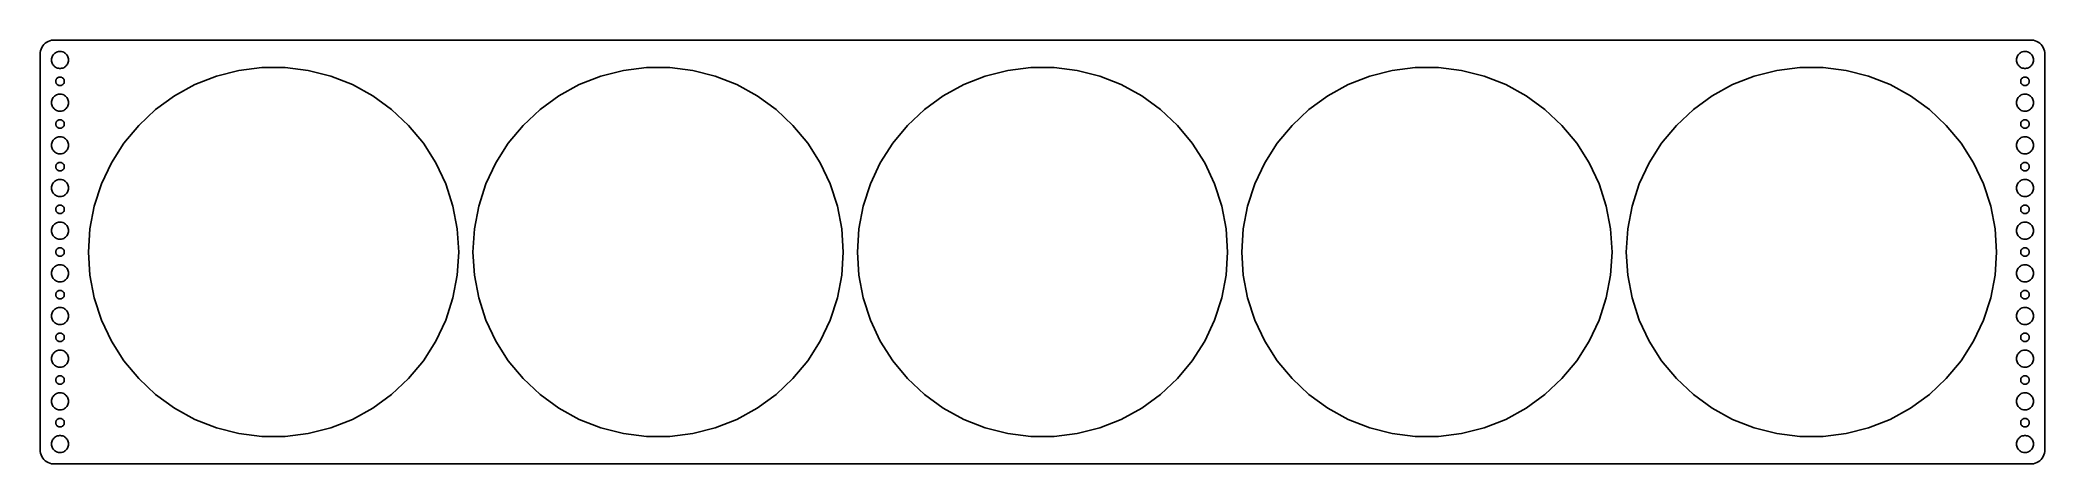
# Model space of a CAD drawing. Header units: metres. Extents: x -352 to 352, y -74 to 74.
import ezdxf

# ---------------------------------------------------------------- set-up
doc = ezdxf.new("R2010")
doc.units = ezdxf.units.M

msp = doc.modelspace()

# ---------------------------------------------------------------- linework, layer by layer
for p, q in [((-351.843, 70.7434), (-351.961, 70.1267)), ((-351.649, 71.3406), (-351.843, 70.7434)), ((-351.382, 71.9088), (-351.649, 71.3406)), ((-351.045, 72.4389), (-351.382, 71.9088)), ((-350.645, 72.9227), (-351.045, 72.4389)), ((-350.187, 73.3526), (-350.645, 72.9227)), ((-349.679, 73.7216), (-350.187, 73.3526)), ((-349.129, 74.0241), (-349.679, 73.7216)), ((-348.545, 74.2553), (-349.129, 74.0241)), ((-347.937, 74.4114), (-348.545, 74.2553)), ((-347.314, 74.4901), (-347.937, 74.4114)), ((347.314, 74.4901), (-347.314, 74.4901)), ((-345.927, 70.3532), (-345.562, 70.4469)), ((-345.562, 70.4469), (-345.188, 70.4941)), ((-345.188, 70.4941), (-344.812, 70.4941)), ((-344.812, 70.4941), (-344.438, 70.4469)), ((-344.438, 70.4469), (-344.073, 70.3532)), ((344.073, 70.3532), (344.438, 70.4469)), ((344.438, 70.4469), (344.812, 70.4941)), ((344.812, 70.4941), (345.188, 70.4941)), ((345.188, 70.4941), (345.562, 70.4469)), ((345.562, 70.4469), (345.927, 70.3532)), ((347.937, 74.4114), (347.314, 74.4901)), ((348.545, 74.2553), (347.937, 74.4114)), ((349.129, 74.0241), (348.545, 74.2553)), ((349.679, 73.7216), (349.129, 74.0241)), ((350.187, 73.3526), (349.679, 73.7216)), ((350.645, 72.9227), (350.187, 73.3526)), ((351.045, 72.4389), (350.645, 72.9227)), ((351.382, 71.9088), (351.045, 72.4389)), ((351.649, 71.3406), (351.382, 71.9088)), ((351.843, 70.7434), (351.649, 71.3406)), ((351.961, 70.1267), (351.843, 70.7434)), ((-351.961, 70.1267), (-352, 69.5)), ((-352, 69.5), (-352, -69.5)), ((-348, 67.5), (-347.976, 67.876)), ((-347.976, 67.124), (-348, 67.5)), ((-347.976, 67.876), (-347.906, 68.2461)), ((-347.906, 66.7539), (-347.976, 67.124)), ((-347.906, 68.2461), (-347.789, 68.6044)), ((-347.789, 66.3956), (-347.906, 66.7539)), ((-347.789, 68.6044), (-347.629, 68.9453)), ((-347.629, 66.0547), (-347.789, 66.3956)), ((-347.629, 68.9453), (-347.427, 69.2634)), ((-347.427, 65.7366), (-347.629, 66.0547)), ((-347.427, 69.2634), (-347.187, 69.5536)), ((-347.187, 65.4464), (-347.427, 65.7366)), ((-347.187, 69.5536), (-346.912, 69.8115)), ((-346.912, 65.1885), (-347.187, 65.4464)), ((-346.912, 69.8115), (-346.607, 70.033)), ((-346.607, 64.967), (-346.912, 65.1885)), ((-346.607, 70.033), (-346.277, 70.2145)), ((-346.277, 64.7855), (-346.607, 64.967)), ((-346.277, 70.2145), (-345.927, 70.3532)), ((-345.927, 64.6468), (-346.277, 64.7855)), ((-345.562, 64.5531), (-345.927, 64.6468)), ((-345.188, 64.5059), (-345.562, 64.5531)), ((-344.812, 64.5059), (-345.188, 64.5059)), ((-344.438, 64.5531), (-344.812, 64.5059)), ((-344.073, 64.6468), (-344.438, 64.5531)), ((-344.073, 70.3532), (-343.723, 70.2145)), ((-343.723, 64.7855), (-344.073, 64.6468)), ((-343.723, 70.2145), (-343.393, 70.033)), ((-343.393, 64.967), (-343.723, 64.7855)), ((-343.393, 70.033), (-343.088, 69.8115)), ((-343.088, 65.1885), (-343.393, 64.967)), ((-343.088, 69.8115), (-342.813, 69.5536)), ((-342.813, 65.4464), (-343.088, 65.1885)), ((-342.813, 69.5536), (-342.573, 69.2634)), ((-342.573, 65.7366), (-342.813, 65.4464)), ((-342.573, 69.2634), (-342.371, 68.9453)), ((-342.371, 66.0547), (-342.573, 65.7366)), ((-342.371, 68.9453), (-342.211, 68.6044)), ((-342.211, 66.3956), (-342.371, 66.0547)), ((-342.211, 68.6044), (-342.094, 68.2461)), ((-342.094, 66.7539), (-342.211, 66.3956)), ((-342.094, 68.2461), (-342.024, 67.876)), ((-342.024, 67.124), (-342.094, 66.7539)), ((-342.024, 67.876), (-342, 67.5)), ((-342, 67.5), (-342.024, 67.124)), ((-290.086, 61.8187), (-282.18, 63.8487)), ((-282.18, 63.8487), (-274.081, 64.8717)), ((-274.081, 64.8717), (-265.919, 64.8717)), ((-265.919, 64.8717), (-257.82, 63.8487)), ((-257.82, 63.8487), (-249.914, 61.8187)), ((-155.086, 61.8187), (-147.18, 63.8487)), ((-147.18, 63.8487), (-139.081, 64.8717)), ((-139.081, 64.8717), (-130.919, 64.8717)), ((-130.919, 64.8717), (-122.82, 63.8487)), ((-122.82, 63.8487), (-114.914, 61.8187)), ((-20.0861, 61.8187), (-12.1798, 63.8487)), ((-12.1798, 63.8487), (-4.08138, 64.8717)), ((-4.08138, 64.8717), (4.08138, 64.8717)), ((4.08138, 64.8717), (12.1798, 63.8487)), ((12.1798, 63.8487), (20.0861, 61.8187)), ((114.914, 61.8187), (122.82, 63.8487)), ((122.82, 63.8487), (130.919, 64.8717)), ((130.919, 64.8717), (139.081, 64.8717)), ((139.081, 64.8717), (147.18, 63.8487)), ((147.18, 63.8487), (155.086, 61.8187)), ((249.914, 61.8187), (257.82, 63.8487)), ((257.82, 63.8487), (265.919, 64.8717)), ((265.919, 64.8717), (274.081, 64.8717)), ((274.081, 64.8717), (282.18, 63.8487)), ((282.18, 63.8487), (290.086, 61.8187)), ((342, 67.5), (342.024, 67.876)), ((342.024, 67.124), (342, 67.5)), ((342.024, 67.876), (342.094, 68.2461)), ((342.094, 66.7539), (342.024, 67.124)), ((342.094, 68.2461), (342.211, 68.6044)), ((342.211, 66.3956), (342.094, 66.7539)), ((342.211, 68.6044), (342.371, 68.9453)), ((342.371, 66.0547), (342.211, 66.3956)), ((342.371, 68.9453), (342.573, 69.2634)), ((342.573, 65.7366), (342.371, 66.0547)), ((342.573, 69.2634), (342.813, 69.5536)), ((342.813, 65.4464), (342.573, 65.7366)), ((342.813, 69.5536), (343.088, 69.8115)), ((343.088, 65.1885), (342.813, 65.4464)), ((343.088, 69.8115), (343.393, 70.033)), ((343.393, 64.967), (343.088, 65.1885)), ((343.393, 70.033), (343.723, 70.2145)), ((343.723, 64.7855), (343.393, 64.967)), ((343.723, 70.2145), (344.073, 70.3532)), ((344.073, 64.6468), (343.723, 64.7855)), ((344.438, 64.5531), (344.073, 64.6468)), ((344.812, 64.5059), (344.438, 64.5531)), ((345.188, 64.5059), (344.812, 64.5059)), ((345.562, 64.5531), (345.188, 64.5059)), ((345.927, 64.6468), (345.562, 64.5531)), ((345.927, 70.3532), (346.277, 70.2145)), ((346.277, 64.7855), (345.927, 64.6468)), ((346.277, 70.2145), (346.607, 70.033)), ((346.607, 64.967), (346.277, 64.7855)), ((346.607, 70.033), (346.912, 69.8115)), ((346.912, 65.1885), (346.607, 64.967)), ((346.912, 69.8115), (347.187, 69.5536)), ((347.187, 65.4464), (346.912, 65.1885)), ((347.187, 69.5536), (347.427, 69.2634)), ((347.427, 65.7366), (347.187, 65.4464)), ((347.427, 69.2634), (347.629, 68.9453)), ((347.629, 66.0547), (347.427, 65.7366)), ((347.629, 68.9453), (347.789, 68.6044)), ((347.789, 66.3956), (347.629, 66.0547)), ((347.789, 68.6044), (347.906, 68.2461)), ((347.906, 66.7539), (347.789, 66.3956)), ((347.906, 68.2461), (347.976, 67.876)), ((347.976, 67.124), (347.906, 66.7539)), ((347.976, 67.876), (348, 67.5)), ((348, 67.5), (347.976, 67.124)), ((352, 69.5), (351.961, 70.1267)), ((352, -69.5), (352, 69.5)), ((-346.5, 60), (-346.488, 60.188)), ((-346.488, 59.812), (-346.5, 60)), ((-346.488, 60.188), (-346.453, 60.373)), ((-346.453, 59.627), (-346.488, 59.812)), ((-346.453, 60.373), (-346.395, 60.5522)), ((-346.395, 59.4478), (-346.453, 59.627)), ((-346.395, 60.5522), (-346.314, 60.7226)), ((-346.314, 59.2774), (-346.395, 59.4478)), ((-346.314, 60.7226), (-346.214, 60.8817)), ((-346.214, 59.1183), (-346.314, 59.2774)), ((-346.214, 60.8817), (-346.093, 61.0268)), ((-346.093, 58.9732), (-346.214, 59.1183)), ((-346.093, 61.0268), (-345.956, 61.1558)), ((-345.956, 58.8442), (-346.093, 58.9732)), ((-345.956, 61.1558), (-345.804, 61.2665)), ((-345.804, 58.7335), (-345.956, 58.8442)), ((-345.804, 61.2665), (-345.639, 61.3572)), ((-345.639, 58.6428), (-345.804, 58.7335)), ((-345.639, 61.3572), (-345.464, 61.4266)), ((-345.464, 58.5734), (-345.639, 58.6428)), ((-345.464, 61.4266), (-345.281, 61.4734)), ((-345.281, 58.5266), (-345.464, 58.5734)), ((-345.281, 61.4734), (-345.094, 61.497)), ((-345.094, 58.503), (-345.281, 58.5266)), ((-345.094, 61.497), (-344.906, 61.497)), ((-344.906, 58.503), (-345.094, 58.503)), ((-344.906, 61.497), (-344.719, 61.4734)), ((-344.719, 58.5266), (-344.906, 58.503)), ((-344.719, 61.4734), (-344.536, 61.4266)), ((-344.536, 58.5734), (-344.719, 58.5266)), ((-344.536, 61.4266), (-344.361, 61.3572)), ((-344.361, 58.6428), (-344.536, 58.5734)), ((-344.361, 61.3572), (-344.196, 61.2665)), ((-344.196, 58.7335), (-344.361, 58.6428)), ((-344.196, 61.2665), (-344.044, 61.1558)), ((-344.044, 58.8442), (-344.196, 58.7335)), ((-344.044, 61.1558), (-343.907, 61.0268)), ((-343.907, 58.9732), (-344.044, 58.8442)), ((-343.907, 61.0268), (-343.786, 60.8817)), ((-343.786, 59.1183), (-343.907, 58.9732)), ((-343.786, 60.8817), (-343.686, 60.7226)), ((-343.686, 59.2774), (-343.786, 59.1183)), ((-343.686, 60.7226), (-343.605, 60.5522)), ((-343.605, 59.4478), (-343.686, 59.2774)), ((-343.605, 60.5522), (-343.547, 60.373)), ((-343.547, 59.627), (-343.605, 59.4478)), ((-343.547, 60.373), (-343.512, 60.188)), ((-343.512, 59.812), (-343.547, 59.627)), ((-343.512, 60.188), (-343.5, 60)), ((-343.5, 60), (-343.512, 59.812)), ((-304.829, 54.8813), (-297.676, 58.8138)), ((-297.676, 58.8138), (-290.086, 61.8187)), ((-249.914, 61.8187), (-242.324, 58.8138)), ((-242.324, 58.8138), (-235.171, 54.8813)), ((-169.829, 54.8813), (-162.676, 58.8138)), ((-162.676, 58.8138), (-155.086, 61.8187)), ((-114.914, 61.8187), (-107.324, 58.8138)), ((-107.324, 58.8138), (-100.171, 54.8813)), ((-34.8287, 54.8813), (-27.6756, 58.8138)), ((-27.6756, 58.8138), (-20.0861, 61.8187)), ((20.0861, 61.8187), (27.6756, 58.8138)), ((27.6756, 58.8138), (34.8287, 54.8813)), ((100.171, 54.8813), (107.324, 58.8138)), ((107.324, 58.8138), (114.914, 61.8187)), ((155.086, 61.8187), (162.676, 58.8138)), ((162.676, 58.8138), (169.829, 54.8813)), ((235.171, 54.8813), (242.324, 58.8138)), ((242.324, 58.8138), (249.914, 61.8187)), ((290.086, 61.8187), (297.676, 58.8138)), ((297.676, 58.8138), (304.829, 54.8813)), ((343.5, 60), (343.512, 60.188)), ((343.512, 59.812), (343.5, 60)), ((343.512, 60.188), (343.547, 60.373)), ((343.547, 59.627), (343.512, 59.812)), ((343.547, 60.373), (343.605, 60.5522)), ((343.605, 59.4478), (343.547, 59.627)), ((343.605, 60.5522), (343.686, 60.7226)), ((343.686, 59.2774), (343.605, 59.4478)), ((343.686, 60.7226), (343.786, 60.8817)), ((343.786, 59.1183), (343.686, 59.2774)), ((343.786, 60.8817), (343.907, 61.0268)), ((343.907, 58.9732), (343.786, 59.1183)), ((343.907, 61.0268), (344.044, 61.1558)), ((344.044, 58.8442), (343.907, 58.9732)), ((344.044, 61.1558), (344.196, 61.2665)), ((344.196, 58.7335), (344.044, 58.8442)), ((344.196, 61.2665), (344.361, 61.3572)), ((344.361, 58.6428), (344.196, 58.7335)), ((344.361, 61.3572), (344.536, 61.4266)), ((344.536, 58.5734), (344.361, 58.6428)), ((344.536, 61.4266), (344.719, 61.4734)), ((344.719, 58.5266), (344.536, 58.5734)), ((344.719, 61.4734), (344.906, 61.497)), ((344.906, 58.503), (344.719, 58.5266)), ((344.906, 61.497), (345.094, 61.497)), ((345.094, 58.503), (344.906, 58.503)), ((345.094, 61.497), (345.281, 61.4734)), ((345.281, 58.5266), (345.094, 58.503)), ((345.281, 61.4734), (345.464, 61.4266)), ((345.464, 58.5734), (345.281, 58.5266)), ((345.464, 61.4266), (345.639, 61.3572)), ((345.639, 58.6428), (345.464, 58.5734)), ((345.639, 61.3572), (345.804, 61.2665)), ((345.804, 58.7335), (345.639, 58.6428)), ((345.804, 61.2665), (345.956, 61.1558)), ((345.956, 58.8442), (345.804, 58.7335)), ((345.956, 61.1558), (346.093, 61.0268)), ((346.093, 58.9732), (345.956, 58.8442)), ((346.093, 61.0268), (346.214, 60.8817)), ((346.214, 59.1183), (346.093, 58.9732)), ((346.214, 60.8817), (346.314, 60.7226)), ((346.314, 59.2774), (346.214, 59.1183)), ((346.314, 60.7226), (346.395, 60.5522)), ((346.395, 59.4478), (346.314, 59.2774)), ((346.395, 60.5522), (346.453, 60.373)), ((346.453, 59.627), (346.395, 59.4478)), ((346.453, 60.373), (346.488, 60.188)), ((346.488, 59.812), (346.453, 59.627)), ((346.488, 60.188), (346.5, 60)), ((346.5, 60), (346.488, 59.812)), ((-348, 52.5), (-347.976, 52.876)), ((-347.976, 52.124), (-348, 52.5)), ((-347.976, 52.876), (-347.906, 53.2461)), ((-347.906, 51.7539), (-347.976, 52.124)), ((-347.906, 53.2461), (-347.789, 53.6044)), ((-347.789, 51.3956), (-347.906, 51.7539)), ((-347.789, 53.6044), (-347.629, 53.9453)), ((-347.629, 51.0547), (-347.789, 51.3956)), ((-347.629, 53.9453), (-347.427, 54.2634)), ((-347.427, 50.7366), (-347.629, 51.0547)), ((-347.427, 54.2634), (-347.187, 54.5536)), ((-347.187, 50.4464), (-347.427, 50.7366)), ((-347.187, 54.5536), (-346.912, 54.8115)), ((-346.912, 50.1885), (-347.187, 50.4464)), ((-346.912, 54.8115), (-346.607, 55.033)), ((-346.607, 49.967), (-346.912, 50.1885)), ((-346.607, 55.033), (-346.277, 55.2145)), ((-346.277, 49.7855), (-346.607, 49.967)), ((-346.277, 55.2145), (-345.927, 55.3532)), ((-345.927, 49.6468), (-346.277, 49.7855)), ((-345.927, 55.3532), (-345.562, 55.4469)), ((-345.562, 49.5531), (-345.927, 49.6468)), ((-345.562, 55.4469), (-345.188, 55.4941)), ((-345.188, 49.5059), (-345.562, 49.5531)), ((-345.188, 55.4941), (-344.812, 55.4941)), ((-344.812, 49.5059), (-345.188, 49.5059)), ((-344.812, 55.4941), (-344.438, 55.4469)), ((-344.438, 49.5531), (-344.812, 49.5059)), ((-344.438, 55.4469), (-344.073, 55.3532)), ((-344.073, 49.6468), (-344.438, 49.5531)), ((-344.073, 55.3532), (-343.723, 55.2145)), ((-343.723, 49.7855), (-344.073, 49.6468)), ((-343.723, 55.2145), (-343.393, 55.033)), ((-343.393, 49.967), (-343.723, 49.7855)), ((-343.393, 55.033), (-343.088, 54.8115)), ((-343.088, 50.1885), (-343.393, 49.967)), ((-343.088, 54.8115), (-342.813, 54.5536)), ((-342.813, 50.4464), (-343.088, 50.1885)), ((-342.813, 54.5536), (-342.573, 54.2634)), ((-342.573, 50.7366), (-342.813, 50.4464)), ((-342.573, 54.2634), (-342.371, 53.9453)), ((-342.371, 51.0547), (-342.573, 50.7366)), ((-342.371, 53.9453), (-342.211, 53.6044)), ((-342.211, 51.3956), (-342.371, 51.0547)), ((-342.211, 53.6044), (-342.094, 53.2461)), ((-342.094, 51.7539), (-342.211, 51.3956)), ((-342.094, 53.2461), (-342.024, 52.876)), ((-342.024, 52.124), (-342.094, 51.7539)), ((-342.024, 52.876), (-342, 52.5)), ((-342, 52.5), (-342.024, 52.124)), ((-317.383, 44.4956), (-311.433, 50.0834)), ((-311.433, 50.0834), (-304.829, 54.8813)), ((-235.171, 54.8813), (-228.567, 50.0834)), ((-228.567, 50.0834), (-222.617, 44.4956)), ((-182.383, 44.4956), (-176.433, 50.0834)), ((-176.433, 50.0834), (-169.829, 54.8813)), ((-100.171, 54.8813), (-93.5674, 50.0834)), ((-93.5674, 50.0834), (-87.617, 44.4956)), ((-47.3829, 44.4956), (-41.4326, 50.0834)), ((-41.4326, 50.0834), (-34.8287, 54.8813)), ((34.8287, 54.8813), (41.4326, 50.0834)), ((41.4326, 50.0834), (47.3829, 44.4956)), ((87.617, 44.4956), (93.5674, 50.0834)), ((93.5674, 50.0834), (100.171, 54.8813)), ((169.829, 54.8813), (176.433, 50.0834)), ((176.433, 50.0834), (182.383, 44.4956)), ((222.617, 44.4956), (228.567, 50.0834)), ((228.567, 50.0834), (235.171, 54.8813)), ((304.829, 54.8813), (311.433, 50.0834)), ((311.433, 50.0834), (317.383, 44.4956)), ((342, 52.5), (342.024, 52.876)), ((342.024, 52.124), (342, 52.5)), ((342.024, 52.876), (342.094, 53.2461)), ((342.094, 51.7539), (342.024, 52.124)), ((342.094, 53.2461), (342.211, 53.6044)), ((342.211, 51.3956), (342.094, 51.7539)), ((342.211, 53.6044), (342.371, 53.9453)), ((342.371, 51.0547), (342.211, 51.3956)), ((342.371, 53.9453), (342.573, 54.2634)), ((342.573, 50.7366), (342.371, 51.0547)), ((342.573, 54.2634), (342.813, 54.5536)), ((342.813, 50.4464), (342.573, 50.7366)), ((342.813, 54.5536), (343.088, 54.8115)), ((343.088, 50.1885), (342.813, 50.4464)), ((343.088, 54.8115), (343.393, 55.033)), ((343.393, 49.967), (343.088, 50.1885)), ((343.393, 55.033), (343.723, 55.2145)), ((343.723, 49.7855), (343.393, 49.967)), ((343.723, 55.2145), (344.073, 55.3532)), ((344.073, 49.6468), (343.723, 49.7855)), ((344.073, 55.3532), (344.438, 55.4469)), ((344.438, 49.5531), (344.073, 49.6468)), ((344.438, 55.4469), (344.812, 55.4941)), ((344.812, 49.5059), (344.438, 49.5531)), ((344.812, 55.4941), (345.188, 55.4941)), ((345.188, 49.5059), (344.812, 49.5059)), ((345.188, 55.4941), (345.562, 55.4469)), ((345.562, 49.5531), (345.188, 49.5059)), ((345.562, 55.4469), (345.927, 55.3532)), ((345.927, 49.6468), (345.562, 49.5531)), ((345.927, 55.3532), (346.277, 55.2145)), ((346.277, 49.7855), (345.927, 49.6468)), ((346.277, 55.2145), (346.607, 55.033)), ((346.607, 49.967), (346.277, 49.7855)), ((346.607, 55.033), (346.912, 54.8115)), ((346.912, 50.1885), (346.607, 49.967)), ((346.912, 54.8115), (347.187, 54.5536)), ((347.187, 50.4464), (346.912, 50.1885)), ((347.187, 54.5536), (347.427, 54.2634)), ((347.427, 50.7366), (347.187, 50.4464)), ((347.427, 54.2634), (347.629, 53.9453)), ((347.629, 51.0547), (347.427, 50.7366)), ((347.629, 53.9453), (347.789, 53.6044)), ((347.789, 51.3956), (347.629, 51.0547)), ((347.789, 53.6044), (347.906, 53.2461)), ((347.906, 51.7539), (347.789, 51.3956)), ((347.906, 53.2461), (347.976, 52.876)), ((347.976, 52.124), (347.906, 51.7539)), ((347.976, 52.876), (348, 52.5)), ((348, 52.5), (347.976, 52.124)), ((-346.5, 45), (-346.488, 45.188)), ((-346.488, 44.812), (-346.5, 45)), ((-346.488, 45.188), (-346.453, 45.373)), ((-346.453, 44.627), (-346.488, 44.812)), ((-346.453, 45.373), (-346.395, 45.5522)), ((-346.395, 44.4478), (-346.453, 44.627)), ((-346.395, 45.5522), (-346.314, 45.7226)), ((-346.314, 44.2774), (-346.395, 44.4478)), ((-346.314, 45.7226), (-346.214, 45.8817)), ((-346.214, 44.1183), (-346.314, 44.2774)), ((-346.214, 45.8817), (-346.093, 46.0268)), ((-346.093, 43.9732), (-346.214, 44.1183)), ((-346.093, 46.0268), (-345.956, 46.1558)), ((-345.956, 43.8442), (-346.093, 43.9732)), ((-345.956, 46.1558), (-345.804, 46.2665)), ((-345.804, 43.7335), (-345.956, 43.8442)), ((-345.804, 46.2665), (-345.639, 46.3572)), ((-345.639, 43.6428), (-345.804, 43.7335)), ((-345.639, 46.3572), (-345.464, 46.4266)), ((-345.464, 43.5734), (-345.639, 43.6428)), ((-345.464, 46.4266), (-345.281, 46.4734)), ((-345.281, 43.5266), (-345.464, 43.5734)), ((-345.281, 46.4734), (-345.094, 46.497)), ((-345.094, 43.503), (-345.281, 43.5266)), ((-345.094, 46.497), (-344.906, 46.497)), ((-344.906, 43.503), (-345.094, 43.503)), ((-344.906, 46.497), (-344.719, 46.4734)), ((-344.719, 43.5266), (-344.906, 43.503)), ((-344.719, 46.4734), (-344.536, 46.4266)), ((-344.536, 43.5734), (-344.719, 43.5266)), ((-344.536, 46.4266), (-344.361, 46.3572)), ((-344.361, 43.6428), (-344.536, 43.5734)), ((-344.361, 46.3572), (-344.196, 46.2665)), ((-344.196, 43.7335), (-344.361, 43.6428)), ((-344.196, 46.2665), (-344.044, 46.1558)), ((-344.044, 43.8442), (-344.196, 43.7335)), ((-344.044, 46.1558), (-343.907, 46.0268)), ((-343.907, 43.9732), (-344.044, 43.8442)), ((-343.907, 46.0268), (-343.786, 45.8817)), ((-343.786, 44.1183), (-343.907, 43.9732)), ((-343.786, 45.8817), (-343.686, 45.7226)), ((-343.686, 44.2774), (-343.786, 44.1183)), ((-343.686, 45.7226), (-343.605, 45.5522)), ((-343.605, 44.4478), (-343.686, 44.2774)), ((-343.605, 45.5522), (-343.547, 45.373)), ((-343.547, 44.627), (-343.605, 44.4478)), ((-343.547, 45.373), (-343.512, 45.188)), ((-343.512, 44.812), (-343.547, 44.627)), ((-343.512, 45.188), (-343.5, 45)), ((-343.5, 45), (-343.512, 44.812)), ((-322.586, 38.206), (-317.383, 44.4956)), ((-222.617, 44.4956), (-217.414, 38.206)), ((-187.586, 38.206), (-182.383, 44.4956)), ((-87.617, 44.4956), (-82.4139, 38.206)), ((-52.5861, 38.206), (-47.3829, 44.4956)), ((47.3829, 44.4956), (52.5861, 38.206)), ((82.4139, 38.206), (87.617, 44.4956)), ((182.383, 44.4956), (187.586, 38.206)), ((217.414, 38.206), (222.617, 44.4956)), ((317.383, 44.4956), (322.586, 38.206)), ((343.5, 45), (343.512, 45.188)), ((343.512, 44.812), (343.5, 45)), ((343.512, 45.188), (343.547, 45.373)), ((343.547, 44.627), (343.512, 44.812)), ((343.547, 45.373), (343.605, 45.5522)), ((343.605, 44.4478), (343.547, 44.627)), ((343.605, 45.5522), (343.686, 45.7226)), ((343.686, 44.2774), (343.605, 44.4478)), ((343.686, 45.7226), (343.786, 45.8817)), ((343.786, 44.1183), (343.686, 44.2774)), ((343.786, 45.8817), (343.907, 46.0268)), ((343.907, 43.9732), (343.786, 44.1183)), ((343.907, 46.0268), (344.044, 46.1558)), ((344.044, 43.8442), (343.907, 43.9732)), ((344.044, 46.1558), (344.196, 46.2665)), ((344.196, 43.7335), (344.044, 43.8442)), ((344.196, 46.2665), (344.361, 46.3572)), ((344.361, 43.6428), (344.196, 43.7335)), ((344.361, 46.3572), (344.536, 46.4266)), ((344.536, 43.5734), (344.361, 43.6428)), ((344.536, 46.4266), (344.719, 46.4734)), ((344.719, 43.5266), (344.536, 43.5734)), ((344.719, 46.4734), (344.906, 46.497)), ((344.906, 43.503), (344.719, 43.5266)), ((344.906, 46.497), (345.094, 46.497)), ((345.094, 43.503), (344.906, 43.503)), ((345.094, 46.497), (345.281, 46.4734)), ((345.281, 43.5266), (345.094, 43.503)), ((345.281, 46.4734), (345.464, 46.4266)), ((345.464, 43.5734), (345.281, 43.5266)), ((345.464, 46.4266), (345.639, 46.3572)), ((345.639, 43.6428), (345.464, 43.5734)), ((345.639, 46.3572), (345.804, 46.2665)), ((345.804, 43.7335), (345.639, 43.6428)), ((345.804, 46.2665), (345.956, 46.1558)), ((345.956, 43.8442), (345.804, 43.7335)), ((345.956, 46.1558), (346.093, 46.0268)), ((346.093, 43.9732), (345.956, 43.8442)), ((346.093, 46.0268), (346.214, 45.8817)), ((346.214, 44.1183), (346.093, 43.9732)), ((346.214, 45.8817), (346.314, 45.7226)), ((346.314, 44.2774), (346.214, 44.1183)), ((346.314, 45.7226), (346.395, 45.5522)), ((346.395, 44.4478), (346.314, 44.2774)), ((346.395, 45.5522), (346.453, 45.373)), ((346.453, 44.627), (346.395, 44.4478)), ((346.453, 45.373), (346.488, 45.188)), ((346.488, 44.812), (346.453, 44.627)), ((346.488, 45.188), (346.5, 45)), ((346.5, 45), (346.488, 44.812)), ((-348, 37.5), (-347.976, 37.876)), ((-347.976, 37.124), (-348, 37.5)), ((-347.976, 37.876), (-347.906, 38.2461)), ((-347.906, 36.7539), (-347.976, 37.124)), ((-347.906, 38.2461), (-347.789, 38.6044)), ((-347.789, 36.3956), (-347.906, 36.7539)), ((-347.789, 38.6044), (-347.629, 38.9453)), ((-347.629, 36.0547), (-347.789, 36.3956)), ((-347.629, 38.9453), (-347.427, 39.2634)), ((-347.427, 35.7366), (-347.629, 36.0547)), ((-347.427, 39.2634), (-347.187, 39.5536)), ((-347.187, 35.4464), (-347.427, 35.7366)), ((-347.187, 39.5536), (-346.912, 39.8115)), ((-346.912, 35.1885), (-347.187, 35.4464)), ((-346.912, 39.8115), (-346.607, 40.033)), ((-346.607, 40.033), (-346.277, 40.2145)), ((-346.277, 40.2145), (-345.927, 40.3532)), ((-345.927, 40.3532), (-345.562, 40.4469)), ((-345.562, 40.4469), (-345.188, 40.4941)), ((-345.188, 40.4941), (-344.812, 40.4941)), ((-344.812, 40.4941), (-344.438, 40.4469)), ((-344.438, 40.4469), (-344.073, 40.3532)), ((-344.073, 40.3532), (-343.723, 40.2145)), ((-343.723, 40.2145), (-343.393, 40.033)), ((-343.393, 40.033), (-343.088, 39.8115)), ((-343.088, 39.8115), (-342.813, 39.5536)), ((-342.813, 35.4464), (-343.088, 35.1885)), ((-342.813, 39.5536), (-342.573, 39.2634)), ((-342.573, 35.7366), (-342.813, 35.4464)), ((-342.573, 39.2634), (-342.371, 38.9453)), ((-342.371, 36.0547), (-342.573, 35.7366)), ((-342.371, 38.9453), (-342.211, 38.6044)), ((-342.211, 36.3956), (-342.371, 36.0547)), ((-342.211, 38.6044), (-342.094, 38.2461)), ((-342.094, 36.7539), (-342.211, 36.3956)), ((-342.094, 38.2461), (-342.024, 37.876)), ((-342.024, 37.124), (-342.094, 36.7539)), ((-342.024, 37.876), (-342, 37.5)), ((-342, 37.5), (-342.024, 37.124)), ((-326.96, 31.314), (-322.586, 38.206)), ((-217.414, 38.206), (-213.04, 31.314)), ((-191.96, 31.314), (-187.586, 38.206)), ((-82.4139, 38.206), (-78.0401, 31.314)), ((-56.9599, 31.314), (-52.5861, 38.206)), ((52.5861, 38.206), (56.9599, 31.314)), ((78.0401, 31.314), (82.4139, 38.206)), ((187.586, 38.206), (191.96, 31.314)), ((213.04, 31.314), (217.414, 38.206)), ((322.586, 38.206), (326.96, 31.314)), ((342, 37.5), (342.024, 37.876)), ((342.024, 37.124), (342, 37.5)), ((342.024, 37.876), (342.094, 38.2461)), ((342.094, 36.7539), (342.024, 37.124)), ((342.094, 38.2461), (342.211, 38.6044)), ((342.211, 36.3956), (342.094, 36.7539)), ((342.211, 38.6044), (342.371, 38.9453)), ((342.371, 36.0547), (342.211, 36.3956)), ((342.371, 38.9453), (342.573, 39.2634)), ((342.573, 35.7366), (342.371, 36.0547)), ((342.573, 39.2634), (342.813, 39.5536)), ((342.813, 35.4464), (342.573, 35.7366)), ((342.813, 39.5536), (343.088, 39.8115)), ((343.088, 35.1885), (342.813, 35.4464)), ((343.088, 39.8115), (343.393, 40.033)), ((343.393, 40.033), (343.723, 40.2145)), ((343.723, 40.2145), (344.073, 40.3532)), ((344.073, 40.3532), (344.438, 40.4469)), ((344.438, 40.4469), (344.812, 40.4941)), ((344.812, 40.4941), (345.188, 40.4941)), ((345.188, 40.4941), (345.562, 40.4469)), ((345.562, 40.4469), (345.927, 40.3532)), ((345.927, 40.3532), (346.277, 40.2145)), ((346.277, 40.2145), (346.607, 40.033)), ((346.607, 40.033), (346.912, 39.8115)), ((346.912, 39.8115), (347.187, 39.5536)), ((347.187, 35.4464), (346.912, 35.1885)), ((347.187, 39.5536), (347.427, 39.2634)), ((347.427, 35.7366), (347.187, 35.4464)), ((347.427, 39.2634), (347.629, 38.9453)), ((347.629, 36.0547), (347.427, 35.7366)), ((347.629, 38.9453), (347.789, 38.6044)), ((347.789, 36.3956), (347.629, 36.0547)), ((347.789, 38.6044), (347.906, 38.2461)), ((347.906, 36.7539), (347.789, 36.3956)), ((347.906, 38.2461), (347.976, 37.876)), ((347.976, 37.124), (347.906, 36.7539)), ((347.976, 37.876), (348, 37.5)), ((348, 37.5), (347.976, 37.124)), ((-346.607, 34.967), (-346.912, 35.1885)), ((-346.277, 34.7855), (-346.607, 34.967)), ((-346.5, 30), (-346.488, 30.188)), ((-346.488, 29.812), (-346.5, 30)), ((-346.488, 30.188), (-346.453, 30.373)), ((-346.453, 29.627), (-346.488, 29.812)), ((-346.453, 30.373), (-346.395, 30.5522)), ((-346.395, 29.4478), (-346.453, 29.627)), ((-346.395, 30.5522), (-346.314, 30.7226)), ((-346.314, 29.2774), (-346.395, 29.4478)), ((-346.314, 30.7226), (-346.214, 30.8817)), ((-346.214, 29.1183), (-346.314, 29.2774)), ((-345.927, 34.6468), (-346.277, 34.7855)), ((-346.214, 30.8817), (-346.093, 31.0268)), ((-346.093, 28.9732), (-346.214, 29.1183)), ((-346.093, 31.0268), (-345.956, 31.1558)), ((-345.956, 28.8442), (-346.093, 28.9732)), ((-345.956, 31.1558), (-345.804, 31.2665)), ((-345.804, 28.7335), (-345.956, 28.8442)), ((-345.562, 34.5531), (-345.927, 34.6468)), ((-345.804, 31.2665), (-345.639, 31.3572)), ((-345.639, 28.6427), (-345.804, 28.7335)), ((-345.639, 31.3572), (-345.464, 31.4266)), ((-345.464, 28.5734), (-345.639, 28.6427)), ((-345.188, 34.5059), (-345.562, 34.5531)), ((-345.464, 31.4266), (-345.281, 31.4734)), ((-345.281, 28.5266), (-345.464, 28.5734)), ((-345.281, 31.4734), (-345.094, 31.497)), ((-345.094, 28.503), (-345.281, 28.5266)), ((-344.812, 34.5059), (-345.188, 34.5059)), ((-345.094, 31.497), (-344.906, 31.497)), ((-344.906, 28.503), (-345.094, 28.503)), ((-344.906, 31.497), (-344.719, 31.4734)), ((-344.719, 28.5266), (-344.906, 28.503)), ((-344.438, 34.5531), (-344.812, 34.5059)), ((-344.719, 31.4734), (-344.536, 31.4266)), ((-344.536, 28.5734), (-344.719, 28.5266)), ((-344.536, 31.4266), (-344.361, 31.3572)), ((-344.361, 28.6427), (-344.536, 28.5734)), ((-344.073, 34.6468), (-344.438, 34.5531)), ((-344.361, 31.3572), (-344.196, 31.2665)), ((-344.196, 28.7335), (-344.361, 28.6427)), ((-344.196, 31.2665), (-344.044, 31.1558)), ((-344.044, 28.8442), (-344.196, 28.7335)), ((-343.723, 34.7855), (-344.073, 34.6468)), ((-344.044, 31.1558), (-343.907, 31.0268)), ((-343.907, 28.9732), (-344.044, 28.8442)), ((-343.907, 31.0268), (-343.786, 30.8817)), ((-343.786, 29.1183), (-343.907, 28.9732)), ((-343.786, 30.8817), (-343.686, 30.7226)), ((-343.686, 29.2774), (-343.786, 29.1183)), ((-343.393, 34.967), (-343.723, 34.7855)), ((-343.686, 30.7226), (-343.605, 30.5522)), ((-343.605, 29.4478), (-343.686, 29.2774)), ((-343.605, 30.5522), (-343.547, 30.373)), ((-343.547, 29.627), (-343.605, 29.4478)), ((-343.547, 30.373), (-343.512, 30.188)), ((-343.512, 29.812), (-343.547, 29.627)), ((-343.512, 30.188), (-343.5, 30)), ((-343.5, 30), (-343.512, 29.812)), ((-343.088, 35.1885), (-343.393, 34.967)), ((-330.435, 23.9281), (-326.96, 31.314)), ((-213.04, 31.314), (-209.565, 23.9281)), ((-195.435, 23.9281), (-191.96, 31.314)), ((-78.0401, 31.314), (-74.5645, 23.9281)), ((-60.4355, 23.9281), (-56.9599, 31.314)), ((56.9599, 31.314), (60.4355, 23.9281)), ((74.5645, 23.9281), (78.0401, 31.314)), ((191.96, 31.314), (195.435, 23.9281)), ((209.565, 23.9281), (213.04, 31.314)), ((326.96, 31.314), (330.435, 23.9281)), ((343.393, 34.967), (343.088, 35.1885)), ((343.723, 34.7855), (343.393, 34.967)), ((343.5, 30), (343.512, 30.188)), ((343.512, 29.812), (343.5, 30)), ((343.512, 30.188), (343.547, 30.373)), ((343.547, 29.627), (343.512, 29.812)), ((343.547, 30.373), (343.605, 30.5522)), ((343.605, 29.4478), (343.547, 29.627)), ((343.605, 30.5522), (343.686, 30.7226)), ((343.686, 29.2774), (343.605, 29.4478)), ((343.686, 30.7226), (343.786, 30.8817)), ((343.786, 29.1183), (343.686, 29.2774)), ((344.073, 34.6468), (343.723, 34.7855)), ((343.786, 30.8817), (343.907, 31.0268)), ((343.907, 28.9732), (343.786, 29.1183)), ((343.907, 31.0268), (344.044, 31.1558)), ((344.044, 28.8442), (343.907, 28.9732)), ((344.044, 31.1558), (344.196, 31.2665)), ((344.196, 28.7335), (344.044, 28.8442)), ((344.438, 34.5531), (344.073, 34.6468)), ((344.196, 31.2665), (344.361, 31.3572)), ((344.361, 28.6427), (344.196, 28.7335)), ((344.361, 31.3572), (344.536, 31.4266)), ((344.536, 28.5734), (344.361, 28.6427)), ((344.812, 34.5059), (344.438, 34.5531)), ((344.536, 31.4266), (344.719, 31.4734)), ((344.719, 28.5266), (344.536, 28.5734)), ((344.719, 31.4734), (344.906, 31.497)), ((344.906, 28.503), (344.719, 28.5266)), ((345.188, 34.5059), (344.812, 34.5059)), ((344.906, 31.497), (345.094, 31.497)), ((345.094, 28.503), (344.906, 28.503)), ((345.094, 31.497), (345.281, 31.4734)), ((345.281, 28.5266), (345.094, 28.503)), ((345.562, 34.5531), (345.188, 34.5059)), ((345.281, 31.4734), (345.464, 31.4266)), ((345.464, 28.5734), (345.281, 28.5266)), ((345.464, 31.4266), (345.639, 31.3572)), ((345.639, 28.6427), (345.464, 28.5734)), ((345.927, 34.6468), (345.562, 34.5531)), ((345.639, 31.3572), (345.804, 31.2665)), ((345.804, 28.7335), (345.639, 28.6427)), ((345.804, 31.2665), (345.956, 31.1558)), ((345.956, 28.8442), (345.804, 28.7335)), ((346.277, 34.7855), (345.927, 34.6468)), ((345.956, 31.1558), (346.093, 31.0268)), ((346.093, 28.9732), (345.956, 28.8442)), ((346.093, 31.0268), (346.214, 30.8817)), ((346.214, 29.1183), (346.093, 28.9732)), ((346.214, 30.8817), (346.314, 30.7226)), ((346.314, 29.2774), (346.214, 29.1183)), ((346.607, 34.967), (346.277, 34.7855)), ((346.314, 30.7226), (346.395, 30.5522)), ((346.395, 29.4478), (346.314, 29.2774)), ((346.395, 30.5522), (346.453, 30.373)), ((346.453, 29.627), (346.395, 29.4478)), ((346.453, 30.373), (346.488, 30.188)), ((346.488, 29.812), (346.453, 29.627)), ((346.488, 30.188), (346.5, 30)), ((346.5, 30), (346.488, 29.812)), ((346.912, 35.1885), (346.607, 34.967)), ((-348, 22.5), (-347.976, 22.876)), ((-347.976, 22.124), (-348, 22.5)), ((-347.976, 22.876), (-347.906, 23.2461)), ((-347.906, 21.7539), (-347.976, 22.124)), ((-347.906, 23.2461), (-347.789, 23.6044)), ((-347.789, 21.3956), (-347.906, 21.7539)), ((-347.789, 23.6044), (-347.629, 23.9453)), ((-347.629, 21.0547), (-347.789, 21.3956)), ((-347.629, 23.9453), (-347.427, 24.2634)), ((-347.427, 24.2634), (-347.187, 24.5536)), ((-347.187, 24.5536), (-346.912, 24.8115)), ((-346.912, 24.8115), (-346.607, 25.033)), ((-346.607, 25.033), (-346.277, 25.2145)), ((-346.277, 25.2145), (-345.927, 25.3532)), ((-345.927, 25.3532), (-345.562, 25.4469)), ((-345.562, 25.4469), (-345.188, 25.4941)), ((-345.188, 25.4941), (-344.812, 25.4941)), ((-344.812, 25.4941), (-344.438, 25.4469)), ((-344.438, 25.4469), (-344.073, 25.3532)), ((-344.073, 25.3532), (-343.723, 25.2145)), ((-343.723, 25.2145), (-343.393, 25.033)), ((-343.393, 25.033), (-343.088, 24.8115)), ((-343.088, 24.8115), (-342.813, 24.5536)), ((-342.813, 24.5536), (-342.573, 24.2634)), ((-342.573, 24.2634), (-342.371, 23.9453)), ((-342.371, 23.9453), (-342.211, 23.6044)), ((-342.211, 21.3956), (-342.371, 21.0547)), ((-342.211, 23.6044), (-342.094, 23.2461)), ((-342.094, 21.7539), (-342.211, 21.3956)), ((-342.094, 23.2461), (-342.024, 22.876)), ((-342.024, 22.124), (-342.094, 21.7539)), ((-342.024, 22.876), (-342, 22.5)), ((-342, 22.5), (-342.024, 22.124)), ((-332.958, 16.1648), (-330.435, 23.9281)), ((-209.565, 23.9281), (-207.042, 16.1648)), ((-197.958, 16.1648), (-195.435, 23.9281)), ((-74.5645, 23.9281), (-72.0421, 16.1648)), ((-62.9579, 16.1648), (-60.4355, 23.9281)), ((60.4355, 23.9281), (62.9579, 16.1648)), ((72.0421, 16.1648), (74.5645, 23.9281)), ((195.435, 23.9281), (197.958, 16.1648)), ((207.042, 16.1648), (209.565, 23.9281)), ((330.435, 23.9281), (332.958, 16.1648)), ((342, 22.5), (342.024, 22.876)), ((342.024, 22.124), (342, 22.5)), ((342.024, 22.876), (342.094, 23.2461)), ((342.094, 21.7539), (342.024, 22.124)), ((342.094, 23.2461), (342.211, 23.6044)), ((342.211, 21.3956), (342.094, 21.7539)), ((342.211, 23.6044), (342.371, 23.9453)), ((342.371, 21.0547), (342.211, 21.3956)), ((342.371, 23.9453), (342.573, 24.2634)), ((342.573, 24.2634), (342.813, 24.5536)), ((342.813, 24.5536), (343.088, 24.8115)), ((343.088, 24.8115), (343.393, 25.033)), ((343.393, 25.033), (343.723, 25.2145)), ((343.723, 25.2145), (344.073, 25.3532)), ((344.073, 25.3532), (344.438, 25.4469)), ((344.438, 25.4469), (344.812, 25.4941)), ((344.812, 25.4941), (345.188, 25.4941)), ((345.188, 25.4941), (345.562, 25.4469)), ((345.562, 25.4469), (345.927, 25.3532)), ((345.927, 25.3532), (346.277, 25.2145)), ((346.277, 25.2145), (346.607, 25.033)), ((346.607, 25.033), (346.912, 24.8115)), ((346.912, 24.8115), (347.187, 24.5536)), ((347.187, 24.5536), (347.427, 24.2634)), ((347.427, 24.2634), (347.629, 23.9453)), ((347.629, 23.9453), (347.789, 23.6044)), ((347.789, 21.3956), (347.629, 21.0547)), ((347.789, 23.6044), (347.906, 23.2461)), ((347.906, 21.7539), (347.789, 21.3956)), ((347.906, 23.2461), (347.976, 22.876)), ((347.976, 22.124), (347.906, 21.7539)), ((347.976, 22.876), (348, 22.5)), ((348, 22.5), (347.976, 22.124)), ((-347.427, 20.7366), (-347.629, 21.0547)), ((-347.187, 20.4464), (-347.427, 20.7366)), ((-346.912, 20.1884), (-347.187, 20.4464)), ((-346.607, 19.967), (-346.912, 20.1884)), ((-346.277, 19.7855), (-346.607, 19.967)), ((-346.5, 15), (-346.488, 15.188)), ((-346.488, 14.812), (-346.5, 15)), ((-346.488, 15.188), (-346.453, 15.373)), ((-346.453, 14.627), (-346.488, 14.812)), ((-346.453, 15.373), (-346.395, 15.5522)), ((-346.395, 14.4478), (-346.453, 14.627)), ((-346.395, 15.5522), (-346.314, 15.7226)), ((-346.314, 14.2774), (-346.395, 14.4478)), ((-346.314, 15.7226), (-346.214, 15.8817)), ((-346.214, 14.1183), (-346.314, 14.2774)), ((-345.927, 19.6468), (-346.277, 19.7855)), ((-346.214, 15.8817), (-346.093, 16.0268)), ((-346.093, 13.9732), (-346.214, 14.1183)), ((-346.093, 16.0268), (-345.956, 16.1558)), ((-345.956, 16.1558), (-345.804, 16.2665)), ((-345.562, 19.5531), (-345.927, 19.6468)), ((-345.804, 16.2665), (-345.639, 16.3572)), ((-345.639, 16.3572), (-345.464, 16.4266)), ((-345.188, 19.5059), (-345.562, 19.5531)), ((-345.464, 16.4266), (-345.281, 16.4734)), ((-345.281, 16.4734), (-345.094, 16.497)), ((-344.812, 19.5059), (-345.188, 19.5059)), ((-345.094, 16.497), (-344.906, 16.497)), ((-344.906, 16.497), (-344.719, 16.4734)), ((-344.438, 19.5531), (-344.812, 19.5059)), ((-344.719, 16.4734), (-344.536, 16.4266)), ((-344.536, 16.4266), (-344.361, 16.3572)), ((-344.073, 19.6468), (-344.438, 19.5531)), ((-344.361, 16.3572), (-344.196, 16.2665)), ((-344.196, 16.2665), (-344.044, 16.1558)), ((-343.723, 19.7855), (-344.073, 19.6468)), ((-344.044, 16.1558), (-343.907, 16.0268)), ((-343.907, 16.0268), (-343.786, 15.8817)), ((-343.786, 14.1183), (-343.907, 13.9732)), ((-343.786, 15.8817), (-343.686, 15.7226)), ((-343.686, 14.2774), (-343.786, 14.1183)), ((-343.393, 19.967), (-343.723, 19.7855)), ((-343.686, 15.7226), (-343.605, 15.5522)), ((-343.605, 14.4478), (-343.686, 14.2774)), ((-343.605, 15.5522), (-343.547, 15.373)), ((-343.547, 14.627), (-343.605, 14.4478)), ((-343.547, 15.373), (-343.512, 15.188)), ((-343.512, 14.812), (-343.547, 14.627)), ((-343.512, 15.188), (-343.5, 15)), ((-343.5, 15), (-343.512, 14.812)), ((-343.088, 20.1884), (-343.393, 19.967)), ((-342.813, 20.4464), (-343.088, 20.1884)), ((-342.573, 20.7366), (-342.813, 20.4464)), ((-342.371, 21.0547), (-342.573, 20.7366)), ((-334.487, 8.14665), (-332.958, 16.1648)), ((-207.042, 16.1648), (-205.513, 8.14665)), ((-199.487, 8.14665), (-197.958, 16.1648)), ((-72.0421, 16.1648), (-70.5125, 8.14665)), ((-64.4875, 8.14665), (-62.9579, 16.1648)), ((62.9579, 16.1648), (64.4875, 8.14665)), ((70.5125, 8.14665), (72.0421, 16.1648)), ((197.958, 16.1648), (199.487, 8.14665)), ((205.513, 8.14665), (207.042, 16.1648)), ((332.958, 16.1648), (334.487, 8.14665)), ((342.573, 20.7366), (342.371, 21.0547)), ((342.813, 20.4464), (342.573, 20.7366)), ((343.088, 20.1884), (342.813, 20.4464)), ((343.393, 19.967), (343.088, 20.1884)), ((343.723, 19.7855), (343.393, 19.967)), ((343.5, 15), (343.512, 15.188)), ((343.512, 14.812), (343.5, 15)), ((343.512, 15.188), (343.547, 15.373)), ((343.547, 14.627), (343.512, 14.812)), ((343.547, 15.373), (343.605, 15.5522)), ((343.605, 14.4478), (343.547, 14.627)), ((343.605, 15.5522), (343.686, 15.7226)), ((343.686, 14.2774), (343.605, 14.4478)), ((343.686, 15.7226), (343.786, 15.8817)), ((343.786, 14.1183), (343.686, 14.2774)), ((344.073, 19.6468), (343.723, 19.7855)), ((343.786, 15.8817), (343.907, 16.0268)), ((343.907, 13.9732), (343.786, 14.1183)), ((343.907, 16.0268), (344.044, 16.1558)), ((344.044, 16.1558), (344.196, 16.2665)), ((344.438, 19.5531), (344.073, 19.6468)), ((344.196, 16.2665), (344.361, 16.3572)), ((344.361, 16.3572), (344.536, 16.4266)), ((344.812, 19.5059), (344.438, 19.5531)), ((344.536, 16.4266), (344.719, 16.4734)), ((344.719, 16.4734), (344.906, 16.497)), ((345.188, 19.5059), (344.812, 19.5059)), ((344.906, 16.497), (345.094, 16.497)), ((345.094, 16.497), (345.281, 16.4734)), ((345.562, 19.5531), (345.188, 19.5059)), ((345.281, 16.4734), (345.464, 16.4266)), ((345.464, 16.4266), (345.639, 16.3572)), ((345.927, 19.6468), (345.562, 19.5531)), ((345.639, 16.3572), (345.804, 16.2665)), ((345.804, 16.2665), (345.956, 16.1558)), ((346.277, 19.7855), (345.927, 19.6468)), ((345.956, 16.1558), (346.093, 16.0268)), ((346.093, 16.0268), (346.214, 15.8817)), ((346.214, 14.1183), (346.093, 13.9732)), ((346.214, 15.8817), (346.314, 15.7226)), ((346.314, 14.2774), (346.214, 14.1183)), ((346.607, 19.967), (346.277, 19.7855)), ((346.314, 15.7226), (346.395, 15.5522)), ((346.395, 14.4478), (346.314, 14.2774)), ((346.395, 15.5522), (346.453, 15.373)), ((346.453, 14.627), (346.395, 14.4478)), ((346.453, 15.373), (346.488, 15.188)), ((346.488, 14.812), (346.453, 14.627)), ((346.488, 15.188), (346.5, 15)), ((346.5, 15), (346.488, 14.812)), ((346.912, 20.1884), (346.607, 19.967)), ((347.187, 20.4464), (346.912, 20.1884)), ((347.427, 20.7366), (347.187, 20.4464)), ((347.629, 21.0547), (347.427, 20.7366)), ((-348, 7.5), (-347.976, 7.87599)), ((-347.976, 7.12399), (-348, 7.5)), ((-347.976, 7.87599), (-347.906, 8.24606)), ((-347.906, 6.75392), (-347.976, 7.12399)), ((-347.906, 8.24606), (-347.789, 8.60437)), ((-347.789, 8.60437), (-347.629, 8.94525)), ((-347.629, 8.94525), (-347.427, 9.26335)), ((-347.427, 9.26335), (-347.187, 9.55363)), ((-347.187, 9.55363), (-346.912, 9.81154)), ((-346.912, 9.81154), (-346.607, 10.033)), ((-346.607, 10.033), (-346.277, 10.2145)), ((-346.277, 10.2145), (-345.927, 10.3532)), ((-345.956, 13.8442), (-346.093, 13.9732)), ((-345.804, 13.7335), (-345.956, 13.8442)), ((-345.927, 10.3532), (-345.562, 10.4469)), ((-345.639, 13.6427), (-345.804, 13.7335)), ((-345.464, 13.5734), (-345.639, 13.6427)), ((-345.562, 10.4469), (-345.188, 10.4941)), ((-345.281, 13.5266), (-345.464, 13.5734)), ((-345.094, 13.5029), (-345.281, 13.5266)), ((-345.188, 10.4941), (-344.812, 10.4941)), ((-344.906, 13.5029), (-345.094, 13.5029)), ((-344.719, 13.5266), (-344.906, 13.5029)), ((-344.812, 10.4941), (-344.438, 10.4469)), ((-344.536, 13.5734), (-344.719, 13.5266)), ((-344.361, 13.6427), (-344.536, 13.5734)), ((-344.438, 10.4469), (-344.073, 10.3532)), ((-344.196, 13.7335), (-344.361, 13.6427)), ((-344.044, 13.8442), (-344.196, 13.7335)), ((-344.073, 10.3532), (-343.723, 10.2145)), ((-343.907, 13.9732), (-344.044, 13.8442)), ((-343.723, 10.2145), (-343.393, 10.033)), ((-343.393, 10.033), (-343.088, 9.81154)), ((-343.088, 9.81154), (-342.813, 9.55363)), ((-342.813, 9.55363), (-342.573, 9.26335)), ((-342.573, 9.26335), (-342.371, 8.94525)), ((-342.371, 8.94525), (-342.211, 8.60437)), ((-342.211, 8.60437), (-342.094, 8.24606)), ((-342.094, 8.24606), (-342.024, 7.87599)), ((-342.024, 7.12399), (-342.094, 6.75392)), ((-342.024, 7.87599), (-342, 7.5)), ((-342, 7.5), (-342.024, 7.12399)), ((-335, 0), (-334.487, 8.14665)), ((-205.513, 8.14665), (-205, 0)), ((-200, 0), (-199.487, 8.14665)), ((-70.5125, 8.14665), (-70, 0)), ((-65, 0), (-64.4875, 8.14665)), ((64.4875, 8.14665), (65, 0)), ((70, 0), (70.5125, 8.14665)), ((199.487, 8.14665), (200, 0)), ((205, 0), (205.513, 8.14665)), ((334.487, 8.14665), (335, 0)), ((342, 7.5), (342.024, 7.87599)), ((342.024, 7.12399), (342, 7.5)), ((342.024, 7.87599), (342.094, 8.24606)), ((342.094, 6.75392), (342.024, 7.12399)), ((342.094, 8.24606), (342.211, 8.60437)), ((342.211, 8.60437), (342.371, 8.94525)), ((342.371, 8.94525), (342.573, 9.26335)), ((342.573, 9.26335), (342.813, 9.55363)), ((342.813, 9.55363), (343.088, 9.81154)), ((343.088, 9.81154), (343.393, 10.033)), ((343.393, 10.033), (343.723, 10.2145)), ((343.723, 10.2145), (344.073, 10.3532)), ((344.044, 13.8442), (343.907, 13.9732)), ((344.196, 13.7335), (344.044, 13.8442)), ((344.073, 10.3532), (344.438, 10.4469)), ((344.361, 13.6427), (344.196, 13.7335)), ((344.536, 13.5734), (344.361, 13.6427)), ((344.438, 10.4469), (344.812, 10.4941)), ((344.719, 13.5266), (344.536, 13.5734)), ((344.906, 13.5029), (344.719, 13.5266)), ((344.812, 10.4941), (345.188, 10.4941)), ((345.094, 13.5029), (344.906, 13.5029)), ((345.281, 13.5266), (345.094, 13.5029)), ((345.188, 10.4941), (345.562, 10.4469)), ((345.464, 13.5734), (345.281, 13.5266)), ((345.639, 13.6427), (345.464, 13.5734)), ((345.562, 10.4469), (345.927, 10.3532)), ((345.804, 13.7335), (345.639, 13.6427)), ((345.956, 13.8442), (345.804, 13.7335)), ((345.927, 10.3532), (346.277, 10.2145)), ((346.093, 13.9732), (345.956, 13.8442)), ((346.277, 10.2145), (346.607, 10.033)), ((346.607, 10.033), (346.912, 9.81154)), ((346.912, 9.81154), (347.187, 9.55363)), ((347.187, 9.55363), (347.427, 9.26335)), ((347.427, 9.26335), (347.629, 8.94525)), ((347.629, 8.94525), (347.789, 8.60437)), ((347.789, 8.60437), (347.906, 8.24606)), ((347.906, 8.24606), (347.976, 7.87599)), ((347.976, 7.12399), (347.906, 6.75392)), ((347.976, 7.87599), (348, 7.5)), ((348, 7.5), (347.976, 7.12399)), ((-347.789, 6.39561), (-347.906, 6.75392)), ((-347.629, 6.05473), (-347.789, 6.39561)), ((-347.427, 5.73663), (-347.629, 6.05473)), ((-347.187, 5.44635), (-347.427, 5.73663)), ((-346.912, 5.18845), (-347.187, 5.44635)), ((-346.607, 4.96701), (-346.912, 5.18845)), ((-346.277, 4.78551), (-346.607, 4.96701)), ((-346.5, 0), (-346.488, 0.18799)), ((-346.488, -0.18799), (-346.5, 0)), ((-346.488, 0.18799), (-346.453, 0.37303)), ((-346.453, 0.37303), (-346.395, 0.55219)), ((-346.395, 0.55219), (-346.314, 0.72263)), ((-346.314, 0.72263), (-346.214, 0.88167)), ((-345.927, 4.64682), (-346.277, 4.78551)), ((-346.214, 0.88167), (-346.093, 1.02681)), ((-346.093, 1.02681), (-345.956, 1.15576)), ((-345.956, 1.15576), (-345.804, 1.26648)), ((-345.562, 4.55313), (-345.927, 4.64682)), ((-345.804, 1.26648), (-345.639, 1.35724)), ((-345.639, 1.35724), (-345.464, 1.42657)), ((-345.188, 4.50591), (-345.562, 4.55313)), ((-345.464, 1.42657), (-345.281, 1.47342)), ((-345.281, 1.47342), (-345.094, 1.49704)), ((-344.812, 4.50591), (-345.188, 4.50591)), ((-345.094, 1.49704), (-344.906, 1.49704)), ((-344.906, 1.49704), (-344.719, 1.47342)), ((-344.438, 4.55313), (-344.812, 4.50591)), ((-344.719, 1.47342), (-344.536, 1.42657)), ((-344.536, 1.42657), (-344.361, 1.35724)), ((-344.073, 4.64682), (-344.438, 4.55313)), ((-344.361, 1.35724), (-344.196, 1.26648)), ((-344.196, 1.26648), (-344.044, 1.15576)), ((-343.723, 4.78551), (-344.073, 4.64682)), ((-344.044, 1.15576), (-343.907, 1.02681)), ((-343.907, 1.02681), (-343.786, 0.88167)), ((-343.786, 0.88167), (-343.686, 0.72263)), ((-343.393, 4.96701), (-343.723, 4.78551)), ((-343.686, 0.72263), (-343.605, 0.55219)), ((-343.605, 0.55219), (-343.547, 0.37303)), ((-343.547, 0.37303), (-343.512, 0.18799)), ((-343.512, 0.18799), (-343.5, 0)), ((-343.5, 0), (-343.512, -0.18799)), ((-343.088, 5.18845), (-343.393, 4.96701)), ((-342.813, 5.44635), (-343.088, 5.18845)), ((-342.573, 5.73663), (-342.813, 5.44635)), ((-342.371, 6.05473), (-342.573, 5.73663)), ((-342.211, 6.39561), (-342.371, 6.05473)), ((-342.094, 6.75392), (-342.211, 6.39561)), ((-334.487, -8.14665), (-335, 0)), ((-205, 0), (-205.513, -8.14665)), ((-199.487, -8.14665), (-200, 0)), ((-70, 0), (-70.5125, -8.14665)), ((-64.4875, -8.14665), (-65, 0)), ((65, 0), (64.4875, -8.14665)), ((70.5125, -8.14665), (70, 0)), ((200, 0), (199.487, -8.14665)), ((205.513, -8.14665), (205, 0)), ((335, 0), (334.487, -8.14665)), ((342.211, 6.39561), (342.094, 6.75392)), ((342.371, 6.05473), (342.211, 6.39561)), ((342.573, 5.73663), (342.371, 6.05473)), ((342.813, 5.44635), (342.573, 5.73663)), ((343.088, 5.18845), (342.813, 5.44635)), ((343.393, 4.96701), (343.088, 5.18845)), ((343.723, 4.78551), (343.393, 4.96701)), ((343.5, 0), (343.512, 0.18799)), ((343.512, -0.18799), (343.5, 0)), ((343.512, 0.18799), (343.547, 0.37303)), ((343.547, 0.37303), (343.605, 0.55219)), ((343.605, 0.55219), (343.686, 0.72263)), ((343.686, 0.72263), (343.786, 0.88167)), ((344.073, 4.64682), (343.723, 4.78551)), ((343.786, 0.88167), (343.907, 1.02681)), ((343.907, 1.02681), (344.044, 1.15576)), ((344.044, 1.15576), (344.196, 1.26648)), ((344.438, 4.55313), (344.073, 4.64682)), ((344.196, 1.26648), (344.361, 1.35724)), ((344.361, 1.35724), (344.536, 1.42657)), ((344.812, 4.50591), (344.438, 4.55313)), ((344.536, 1.42657), (344.719, 1.47342)), ((344.719, 1.47342), (344.906, 1.49704)), ((345.188, 4.50591), (344.812, 4.50591)), ((344.906, 1.49704), (345.094, 1.49704)), ((345.094, 1.49704), (345.281, 1.47342)), ((345.562, 4.55313), (345.188, 4.50591)), ((345.281, 1.47342), (345.464, 1.42657)), ((345.464, 1.42657), (345.639, 1.35724)), ((345.927, 4.64682), (345.562, 4.55313)), ((345.639, 1.35724), (345.804, 1.26648)), ((345.804, 1.26648), (345.956, 1.15576)), ((346.277, 4.78551), (345.927, 4.64682)), ((345.956, 1.15576), (346.093, 1.02681)), ((346.093, 1.02681), (346.214, 0.88167)), ((346.214, 0.88167), (346.314, 0.72263)), ((346.607, 4.96701), (346.277, 4.78551)), ((346.314, 0.72263), (346.395, 0.55219)), ((346.395, 0.55219), (346.453, 0.37303)), ((346.453, 0.37303), (346.488, 0.18799)), ((346.488, 0.18799), (346.5, 0)), ((346.5, 0), (346.488, -0.18799)), ((346.912, 5.18845), (346.607, 4.96701)), ((347.187, 5.44635), (346.912, 5.18845)), ((347.427, 5.73663), (347.187, 5.44635)), ((347.629, 6.05473), (347.427, 5.73663)), ((347.789, 6.39561), (347.629, 6.05473)), ((347.906, 6.75392), (347.789, 6.39561)), ((-347.976, -7.12399), (-347.906, -6.75392)), ((-347.906, -6.75392), (-347.789, -6.39561)), ((-347.789, -6.39561), (-347.629, -6.05473)), ((-347.629, -6.05473), (-347.427, -5.73663)), ((-347.427, -5.73663), (-347.187, -5.44635)), ((-347.187, -5.44635), (-346.912, -5.18845)), ((-346.912, -5.18845), (-346.607, -4.96701)), ((-346.607, -4.96701), (-346.277, -4.78551)), ((-346.453, -0.37303), (-346.488, -0.18799)), ((-346.395, -0.55219), (-346.453, -0.37303)), ((-346.314, -0.72263), (-346.395, -0.55219)), ((-346.214, -0.88167), (-346.314, -0.72263)), ((-346.277, -4.78551), (-345.927, -4.64682)), ((-346.093, -1.02681), (-346.214, -0.88167)), ((-345.956, -1.15576), (-346.093, -1.02681)), ((-345.804, -1.26648), (-345.956, -1.15576)), ((-345.927, -4.64682), (-345.562, -4.55313)), ((-345.639, -1.35724), (-345.804, -1.26648)), ((-345.464, -1.42657), (-345.639, -1.35724)), ((-345.562, -4.55313), (-345.188, -4.50591)), ((-345.281, -1.47342), (-345.464, -1.42657)), ((-345.094, -1.49704), (-345.281, -1.47342)), ((-345.188, -4.50591), (-344.812, -4.50591)), ((-344.906, -1.49704), (-345.094, -1.49704)), ((-344.719, -1.47342), (-344.906, -1.49704)), ((-344.812, -4.50591), (-344.438, -4.55313)), ((-344.536, -1.42657), (-344.719, -1.47342)), ((-344.361, -1.35724), (-344.536, -1.42657)), ((-344.438, -4.55313), (-344.073, -4.64682)), ((-344.196, -1.26648), (-344.361, -1.35724)), ((-344.044, -1.15576), (-344.196, -1.26648)), ((-344.073, -4.64682), (-343.723, -4.78551)), ((-343.907, -1.02681), (-344.044, -1.15576)), ((-343.786, -0.88167), (-343.907, -1.02681)), ((-343.686, -0.72263), (-343.786, -0.88167)), ((-343.723, -4.78551), (-343.393, -4.96701)), ((-343.605, -0.55219), (-343.686, -0.72263)), ((-343.547, -0.37303), (-343.605, -0.55219)), ((-343.512, -0.18799), (-343.547, -0.37303)), ((-343.393, -4.96701), (-343.088, -5.18845)), ((-343.088, -5.18845), (-342.813, -5.44635)), ((-342.813, -5.44635), (-342.573, -5.73663)), ((-342.573, -5.73663), (-342.371, -6.05473)), ((-342.371, -6.05473), (-342.211, -6.39561)), ((-342.211, -6.39561), (-342.094, -6.75392)), ((-342.094, -6.75392), (-342.024, -7.12399)), ((342.024, -7.12399), (342.094, -6.75392)), ((342.094, -6.75392), (342.211, -6.39561)), ((342.211, -6.39561), (342.371, -6.05473)), ((342.371, -6.05473), (342.573, -5.73663)), ((342.573, -5.73663), (342.813, -5.44635)), ((342.813, -5.44635), (343.088, -5.18845)), ((343.088, -5.18845), (343.393, -4.96701)), ((343.393, -4.96701), (343.723, -4.78551)), ((343.547, -0.37303), (343.512, -0.18799)), ((343.605, -0.55219), (343.547, -0.37303)), ((343.686, -0.72263), (343.605, -0.55219)), ((343.786, -0.88167), (343.686, -0.72263)), ((343.723, -4.78551), (344.073, -4.64682)), ((343.907, -1.02681), (343.786, -0.88167)), ((344.044, -1.15576), (343.907, -1.02681)), ((344.196, -1.26648), (344.044, -1.15576)), ((344.073, -4.64682), (344.438, -4.55313)), ((344.361, -1.35724), (344.196, -1.26648)), ((344.536, -1.42657), (344.361, -1.35724)), ((344.438, -4.55313), (344.812, -4.50591)), ((344.719, -1.47342), (344.536, -1.42657)), ((344.906, -1.49704), (344.719, -1.47342)), ((344.812, -4.50591), (345.188, -4.50591)), ((345.094, -1.49704), (344.906, -1.49704)), ((345.281, -1.47342), (345.094, -1.49704)), ((345.188, -4.50591), (345.562, -4.55313)), ((345.464, -1.42657), (345.281, -1.47342)), ((345.639, -1.35724), (345.464, -1.42657)), ((345.562, -4.55313), (345.927, -4.64682)), ((345.804, -1.26648), (345.639, -1.35724)), ((345.956, -1.15576), (345.804, -1.26648)), ((345.927, -4.64682), (346.277, -4.78551)), ((346.093, -1.02681), (345.956, -1.15576)), ((346.214, -0.88167), (346.093, -1.02681)), ((346.314, -0.72263), (346.214, -0.88167)), ((346.277, -4.78551), (346.607, -4.96701)), ((346.395, -0.55219), (346.314, -0.72263)), ((346.453, -0.37303), (346.395, -0.55219)), ((346.488, -0.18799), (346.453, -0.37303)), ((346.607, -4.96701), (346.912, -5.18845)), ((346.912, -5.18845), (347.187, -5.44635)), ((347.187, -5.44635), (347.427, -5.73663)), ((347.427, -5.73663), (347.629, -6.05473)), ((347.629, -6.05473), (347.789, -6.39561)), ((347.789, -6.39561), (347.906, -6.75392)), ((347.906, -6.75392), (347.976, -7.12399)), ((-348, -7.5), (-347.976, -7.12399)), ((-347.976, -7.87599), (-348, -7.5)), ((-347.906, -8.24606), (-347.976, -7.87599)), ((-347.789, -8.60437), (-347.906, -8.24606)), ((-347.629, -8.94525), (-347.789, -8.60437)), ((-347.427, -9.26335), (-347.629, -8.94525)), ((-347.187, -9.55363), (-347.427, -9.26335)), ((-346.912, -9.81154), (-347.187, -9.55363)), ((-346.607, -10.033), (-346.912, -9.81154)), ((-346.277, -10.2145), (-346.607, -10.033)), ((-345.927, -10.3532), (-346.277, -10.2145)), ((-346.214, -14.1183), (-346.093, -13.9732)), ((-346.093, -13.9732), (-345.956, -13.8442)), ((-345.956, -13.8442), (-345.804, -13.7335)), ((-345.562, -10.4469), (-345.927, -10.3532)), ((-345.804, -13.7335), (-345.639, -13.6427)), ((-345.639, -13.6427), (-345.464, -13.5734)), ((-345.188, -10.4941), (-345.562, -10.4469)), ((-345.464, -13.5734), (-345.281, -13.5266)), ((-345.281, -13.5266), (-345.094, -13.5029)), ((-344.812, -10.4941), (-345.188, -10.4941)), ((-345.094, -13.5029), (-344.906, -13.5029)), ((-344.906, -13.5029), (-344.719, -13.5266)), ((-344.438, -10.4469), (-344.812, -10.4941)), ((-344.719, -13.5266), (-344.536, -13.5734)), ((-344.536, -13.5734), (-344.361, -13.6427)), ((-344.073, -10.3532), (-344.438, -10.4469)), ((-344.361, -13.6427), (-344.196, -13.7335)), ((-344.196, -13.7335), (-344.044, -13.8442)), ((-343.723, -10.2145), (-344.073, -10.3532)), ((-344.044, -13.8442), (-343.907, -13.9732)), ((-343.907, -13.9732), (-343.786, -14.1183)), ((-343.393, -10.033), (-343.723, -10.2145)), ((-343.088, -9.81154), (-343.393, -10.033)), ((-342.813, -9.55363), (-343.088, -9.81154)), ((-342.573, -9.26335), (-342.813, -9.55363)), ((-342.371, -8.94525), (-342.573, -9.26335)), ((-342.211, -8.60437), (-342.371, -8.94525)), ((-342.094, -8.24606), (-342.211, -8.60437)), ((-342.024, -7.87599), (-342.094, -8.24606)), ((-342.024, -7.12399), (-342, -7.5)), ((-342, -7.5), (-342.024, -7.87599)), ((-332.958, -16.1648), (-334.487, -8.14665)), ((-205.513, -8.14665), (-207.042, -16.1648)), ((-197.958, -16.1648), (-199.487, -8.14665)), ((-70.5125, -8.14665), (-72.0421, -16.1648)), ((-62.9579, -16.1648), (-64.4875, -8.14665)), ((64.4875, -8.14665), (62.9579, -16.1648)), ((72.0421, -16.1648), (70.5125, -8.14665)), ((199.487, -8.14665), (197.958, -16.1648)), ((207.042, -16.1648), (205.513, -8.14665)), ((334.487, -8.14665), (332.958, -16.1648)), ((342, -7.5), (342.024, -7.12399)), ((342.024, -7.87599), (342, -7.5)), ((342.094, -8.24606), (342.024, -7.87599)), ((342.211, -8.60437), (342.094, -8.24606)), ((342.371, -8.94525), (342.211, -8.60437)), ((342.573, -9.26335), (342.371, -8.94525)), ((342.813, -9.55363), (342.573, -9.26335)), ((343.088, -9.81154), (342.813, -9.55363)), ((343.393, -10.033), (343.088, -9.81154)), ((343.723, -10.2145), (343.393, -10.033)), ((344.073, -10.3532), (343.723, -10.2145)), ((343.786, -14.1183), (343.907, -13.9732)), ((343.907, -13.9732), (344.044, -13.8442)), ((344.044, -13.8442), (344.196, -13.7335)), ((344.438, -10.4469), (344.073, -10.3532)), ((344.196, -13.7335), (344.361, -13.6427)), ((344.361, -13.6427), (344.536, -13.5734)), ((344.812, -10.4941), (344.438, -10.4469)), ((344.536, -13.5734), (344.719, -13.5266)), ((344.719, -13.5266), (344.906, -13.5029)), ((345.188, -10.4941), (344.812, -10.4941)), ((344.906, -13.5029), (345.094, -13.5029)), ((345.094, -13.5029), (345.281, -13.5266)), ((345.562, -10.4469), (345.188, -10.4941)), ((345.281, -13.5266), (345.464, -13.5734)), ((345.464, -13.5734), (345.639, -13.6427)), ((345.927, -10.3532), (345.562, -10.4469)), ((345.639, -13.6427), (345.804, -13.7335)), ((345.804, -13.7335), (345.956, -13.8442)), ((346.277, -10.2145), (345.927, -10.3532)), ((345.956, -13.8442), (346.093, -13.9732)), ((346.093, -13.9732), (346.214, -14.1183)), ((346.607, -10.033), (346.277, -10.2145)), ((346.912, -9.81154), (346.607, -10.033)), ((347.187, -9.55363), (346.912, -9.81154)), ((347.427, -9.26335), (347.187, -9.55363)), ((347.629, -8.94525), (347.427, -9.26335)), ((347.789, -8.60437), (347.629, -8.94525)), ((347.906, -8.24606), (347.789, -8.60437)), ((347.976, -7.87599), (347.906, -8.24606)), ((347.976, -7.12399), (348, -7.5)), ((348, -7.5), (347.976, -7.87599)), ((-347.789, -21.3956), (-347.629, -21.0547)), ((-347.629, -21.0547), (-347.427, -20.7366)), ((-347.427, -20.7366), (-347.187, -20.4464)), ((-347.187, -20.4464), (-346.912, -20.1884)), ((-346.912, -20.1884), (-346.607, -19.967)), ((-346.607, -19.967), (-346.277, -19.7855)), ((-346.5, -15), (-346.488, -14.812)), ((-346.488, -15.188), (-346.5, -15)), ((-346.488, -14.812), (-346.453, -14.627)), ((-346.453, -15.373), (-346.488, -15.188)), ((-346.453, -14.627), (-346.395, -14.4478)), ((-346.395, -15.5522), (-346.453, -15.373)), ((-346.395, -14.4478), (-346.314, -14.2774)), ((-346.314, -15.7226), (-346.395, -15.5522)), ((-346.314, -14.2774), (-346.214, -14.1183)), ((-346.214, -15.8817), (-346.314, -15.7226)), ((-346.277, -19.7855), (-345.927, -19.6468)), ((-346.093, -16.0268), (-346.214, -15.8817)), ((-345.956, -16.1558), (-346.093, -16.0268)), ((-345.804, -16.2665), (-345.956, -16.1558)), ((-345.927, -19.6468), (-345.562, -19.5531)), ((-345.639, -16.3572), (-345.804, -16.2665)), ((-345.464, -16.4266), (-345.639, -16.3572)), ((-345.562, -19.5531), (-345.188, -19.5059)), ((-345.281, -16.4734), (-345.464, -16.4266)), ((-345.094, -16.497), (-345.281, -16.4734)), ((-345.188, -19.5059), (-344.812, -19.5059)), ((-344.906, -16.497), (-345.094, -16.497)), ((-344.719, -16.4734), (-344.906, -16.497)), ((-344.812, -19.5059), (-344.438, -19.5531)), ((-344.536, -16.4266), (-344.719, -16.4734)), ((-344.361, -16.3572), (-344.536, -16.4266)), ((-344.438, -19.5531), (-344.073, -19.6468)), ((-344.196, -16.2665), (-344.361, -16.3572)), ((-344.044, -16.1558), (-344.196, -16.2665)), ((-344.073, -19.6468), (-343.723, -19.7855)), ((-343.907, -16.0268), (-344.044, -16.1558)), ((-343.786, -15.8817), (-343.907, -16.0268)), ((-343.786, -14.1183), (-343.686, -14.2774)), ((-343.686, -15.7226), (-343.786, -15.8817)), ((-343.723, -19.7855), (-343.393, -19.967)), ((-343.686, -14.2774), (-343.605, -14.4478)), ((-343.605, -15.5522), (-343.686, -15.7226)), ((-343.605, -14.4478), (-343.547, -14.627)), ((-343.547, -15.373), (-343.605, -15.5522)), ((-343.547, -14.627), (-343.512, -14.812)), ((-343.512, -15.188), (-343.547, -15.373)), ((-343.512, -14.812), (-343.5, -15)), ((-343.5, -15), (-343.512, -15.188)), ((-343.393, -19.967), (-343.088, -20.1884)), ((-343.088, -20.1884), (-342.813, -20.4464)), ((-342.813, -20.4464), (-342.573, -20.7366)), ((-342.573, -20.7366), (-342.371, -21.0547)), ((-342.371, -21.0547), (-342.211, -21.3956)), ((-330.435, -23.9281), (-332.958, -16.1648)), ((-207.042, -16.1648), (-209.565, -23.9281)), ((-195.435, -23.9281), (-197.958, -16.1648)), ((-72.0421, -16.1648), (-74.5645, -23.9281)), ((-60.4355, -23.9281), (-62.9579, -16.1648)), ((62.9579, -16.1648), (60.4355, -23.9281)), ((74.5645, -23.9281), (72.0421, -16.1648)), ((197.958, -16.1648), (195.435, -23.9281)), ((209.565, -23.9281), (207.042, -16.1648)), ((332.958, -16.1648), (330.435, -23.9281)), ((342.211, -21.3956), (342.371, -21.0547)), ((342.371, -21.0547), (342.573, -20.7366)), ((342.573, -20.7366), (342.813, -20.4464)), ((342.813, -20.4464), (343.088, -20.1884)), ((343.088, -20.1884), (343.393, -19.967)), ((343.393, -19.967), (343.723, -19.7855)), ((343.5, -15), (343.512, -14.812)), ((343.512, -15.188), (343.5, -15)), ((343.512, -14.812), (343.547, -14.627)), ((343.547, -15.373), (343.512, -15.188)), ((343.547, -14.627), (343.605, -14.4478)), ((343.605, -15.5522), (343.547, -15.373)), ((343.605, -14.4478), (343.686, -14.2774)), ((343.686, -15.7226), (343.605, -15.5522)), ((343.686, -14.2774), (343.786, -14.1183)), ((343.786, -15.8817), (343.686, -15.7226)), ((343.723, -19.7855), (344.073, -19.6468)), ((343.907, -16.0268), (343.786, -15.8817)), ((344.044, -16.1558), (343.907, -16.0268)), ((344.196, -16.2665), (344.044, -16.1558)), ((344.073, -19.6468), (344.438, -19.5531)), ((344.361, -16.3572), (344.196, -16.2665)), ((344.536, -16.4266), (344.361, -16.3572)), ((344.438, -19.5531), (344.812, -19.5059)), ((344.719, -16.4734), (344.536, -16.4266)), ((344.906, -16.497), (344.719, -16.4734)), ((344.812, -19.5059), (345.188, -19.5059)), ((345.094, -16.497), (344.906, -16.497)), ((345.281, -16.4734), (345.094, -16.497)), ((345.188, -19.5059), (345.562, -19.5531)), ((345.464, -16.4266), (345.281, -16.4734)), ((345.639, -16.3572), (345.464, -16.4266)), ((345.562, -19.5531), (345.927, -19.6468)), ((345.804, -16.2665), (345.639, -16.3572)), ((345.956, -16.1558), (345.804, -16.2665)), ((345.927, -19.6468), (346.277, -19.7855)), ((346.093, -16.0268), (345.956, -16.1558)), ((346.214, -15.8817), (346.093, -16.0268)), ((346.214, -14.1183), (346.314, -14.2774)), ((346.314, -15.7226), (346.214, -15.8817)), ((346.277, -19.7855), (346.607, -19.967)), ((346.314, -14.2774), (346.395, -14.4478)), ((346.395, -15.5522), (346.314, -15.7226)), ((346.395, -14.4478), (346.453, -14.627)), ((346.453, -15.373), (346.395, -15.5522)), ((346.453, -14.627), (346.488, -14.812)), ((346.488, -15.188), (346.453, -15.373)), ((346.488, -14.812), (346.5, -15)), ((346.5, -15), (346.488, -15.188)), ((346.607, -19.967), (346.912, -20.1884)), ((346.912, -20.1884), (347.187, -20.4464)), ((347.187, -20.4464), (347.427, -20.7366)), ((347.427, -20.7366), (347.629, -21.0547)), ((347.629, -21.0547), (347.789, -21.3956)), ((-348, -22.5), (-347.976, -22.124)), ((-347.976, -22.876), (-348, -22.5)), ((-347.976, -22.124), (-347.906, -21.7539)), ((-347.906, -23.2461), (-347.976, -22.876)), ((-347.906, -21.7539), (-347.789, -21.3956)), ((-347.789, -23.6044), (-347.906, -23.2461)), ((-347.629, -23.9453), (-347.789, -23.6044)), ((-347.427, -24.2634), (-347.629, -23.9453)), ((-347.187, -24.5536), (-347.427, -24.2634)), ((-346.912, -24.8115), (-347.187, -24.5536)), ((-346.607, -25.033), (-346.912, -24.8115)), ((-346.277, -25.2145), (-346.607, -25.033)), ((-345.927, -25.3532), (-346.277, -25.2145)), ((-345.562, -25.4469), (-345.927, -25.3532)), ((-345.188, -25.4941), (-345.562, -25.4469)), ((-344.812, -25.4941), (-345.188, -25.4941)), ((-344.438, -25.4469), (-344.812, -25.4941)), ((-344.073, -25.3532), (-344.438, -25.4469)), ((-343.723, -25.2145), (-344.073, -25.3532)), ((-343.393, -25.033), (-343.723, -25.2145)), ((-343.088, -24.8115), (-343.393, -25.033)), ((-342.813, -24.5536), (-343.088, -24.8115)), ((-342.573, -24.2634), (-342.813, -24.5536)), ((-342.371, -23.9453), (-342.573, -24.2634)), ((-342.211, -23.6044), (-342.371, -23.9453)), ((-342.211, -21.3956), (-342.094, -21.7539)), ((-342.094, -23.2461), (-342.211, -23.6044)), ((-342.094, -21.7539), (-342.024, -22.124)), ((-342.024, -22.876), (-342.094, -23.2461)), ((-342.024, -22.124), (-342, -22.5)), ((-342, -22.5), (-342.024, -22.876)), ((-326.96, -31.314), (-330.435, -23.9281)), ((-209.565, -23.9281), (-213.04, -31.314)), ((-191.96, -31.314), (-195.435, -23.9281)), ((-74.5645, -23.9281), (-78.0401, -31.314)), ((-56.9599, -31.314), (-60.4355, -23.9281)), ((60.4355, -23.9281), (56.9599, -31.314)), ((78.0401, -31.314), (74.5645, -23.9281)), ((195.435, -23.9281), (191.96, -31.314)), ((213.04, -31.314), (209.565, -23.9281)), ((330.435, -23.9281), (326.96, -31.314)), ((342, -22.5), (342.024, -22.124)), ((342.024, -22.876), (342, -22.5)), ((342.024, -22.124), (342.094, -21.7539)), ((342.094, -23.2461), (342.024, -22.876)), ((342.094, -21.7539), (342.211, -21.3956)), ((342.211, -23.6044), (342.094, -23.2461)), ((342.371, -23.9453), (342.211, -23.6044)), ((342.573, -24.2634), (342.371, -23.9453)), ((342.813, -24.5536), (342.573, -24.2634)), ((343.088, -24.8115), (342.813, -24.5536)), ((343.393, -25.033), (343.088, -24.8115)), ((343.723, -25.2145), (343.393, -25.033)), ((344.073, -25.3532), (343.723, -25.2145)), ((344.438, -25.4469), (344.073, -25.3532)), ((344.812, -25.4941), (344.438, -25.4469)), ((345.188, -25.4941), (344.812, -25.4941)), ((345.562, -25.4469), (345.188, -25.4941)), ((345.927, -25.3532), (345.562, -25.4469)), ((346.277, -25.2145), (345.927, -25.3532)), ((346.607, -25.033), (346.277, -25.2145)), ((346.912, -24.8115), (346.607, -25.033)), ((347.187, -24.5536), (346.912, -24.8115)), ((347.427, -24.2634), (347.187, -24.5536)), ((347.629, -23.9453), (347.427, -24.2634)), ((347.789, -23.6044), (347.629, -23.9453)), ((347.789, -21.3956), (347.906, -21.7539)), ((347.906, -23.2461), (347.789, -23.6044)), ((347.906, -21.7539), (347.976, -22.124)), ((347.976, -22.876), (347.906, -23.2461)), ((347.976, -22.124), (348, -22.5)), ((348, -22.5), (347.976, -22.876)), ((-347.187, -35.4464), (-346.912, -35.1885)), ((-346.912, -35.1885), (-346.607, -34.967)), ((-346.607, -34.967), (-346.277, -34.7855)), ((-346.5, -30), (-346.488, -29.812)), ((-346.488, -30.188), (-346.5, -30)), ((-346.488, -29.812), (-346.453, -29.627)), ((-346.453, -30.373), (-346.488, -30.188)), ((-346.453, -29.627), (-346.395, -29.4478)), ((-346.395, -30.5522), (-346.453, -30.373)), ((-346.395, -29.4478), (-346.314, -29.2774)), ((-346.314, -30.7226), (-346.395, -30.5522)), ((-346.314, -29.2774), (-346.214, -29.1183)), ((-346.214, -30.8817), (-346.314, -30.7226)), ((-346.277, -34.7855), (-345.927, -34.6468)), ((-346.214, -29.1183), (-346.093, -28.9732)), ((-346.093, -31.0268), (-346.214, -30.8817)), ((-346.093, -28.9732), (-345.956, -28.8442)), ((-345.956, -31.1558), (-346.093, -31.0268)), ((-345.956, -28.8442), (-345.804, -28.7335)), ((-345.804, -31.2665), (-345.956, -31.1558)), ((-345.927, -34.6468), (-345.562, -34.5531)), ((-345.804, -28.7335), (-345.639, -28.6427)), ((-345.639, -31.3572), (-345.804, -31.2665)), ((-345.639, -28.6427), (-345.464, -28.5734)), ((-345.464, -31.4266), (-345.639, -31.3572)), ((-345.562, -34.5531), (-345.188, -34.5059)), ((-345.464, -28.5734), (-345.281, -28.5266)), ((-345.281, -31.4734), (-345.464, -31.4266)), ((-345.281, -28.5266), (-345.094, -28.503)), ((-345.094, -31.497), (-345.281, -31.4734)), ((-345.188, -34.5059), (-344.812, -34.5059)), ((-345.094, -28.503), (-344.906, -28.503)), ((-344.906, -31.497), (-345.094, -31.497)), ((-344.906, -28.503), (-344.719, -28.5266)), ((-344.719, -31.4734), (-344.906, -31.497)), ((-344.812, -34.5059), (-344.438, -34.5531)), ((-344.719, -28.5266), (-344.536, -28.5734)), ((-344.536, -31.4266), (-344.719, -31.4734)), ((-344.536, -28.5734), (-344.361, -28.6427)), ((-344.361, -31.3572), (-344.536, -31.4266)), ((-344.438, -34.5531), (-344.073, -34.6468)), ((-344.361, -28.6427), (-344.196, -28.7335)), ((-344.196, -31.2665), (-344.361, -31.3572)), ((-344.196, -28.7335), (-344.044, -28.8442)), ((-344.044, -31.1558), (-344.196, -31.2665)), ((-344.073, -34.6468), (-343.723, -34.7855)), ((-344.044, -28.8442), (-343.907, -28.9732)), ((-343.907, -31.0268), (-344.044, -31.1558)), ((-343.907, -28.9732), (-343.786, -29.1183)), ((-343.786, -30.8817), (-343.907, -31.0268)), ((-343.786, -29.1183), (-343.686, -29.2774)), ((-343.686, -30.7226), (-343.786, -30.8817)), ((-343.723, -34.7855), (-343.393, -34.967)), ((-343.686, -29.2774), (-343.605, -29.4478)), ((-343.605, -30.5522), (-343.686, -30.7226)), ((-343.605, -29.4478), (-343.547, -29.627)), ((-343.547, -30.373), (-343.605, -30.5522)), ((-343.547, -29.627), (-343.512, -29.812)), ((-343.512, -30.188), (-343.547, -30.373)), ((-343.512, -29.812), (-343.5, -30)), ((-343.5, -30), (-343.512, -30.188)), ((-343.393, -34.967), (-343.088, -35.1885)), ((-343.088, -35.1885), (-342.813, -35.4464)), ((-322.586, -38.206), (-326.96, -31.314)), ((-213.04, -31.314), (-217.414, -38.206)), ((-187.586, -38.206), (-191.96, -31.314)), ((-78.0401, -31.314), (-82.4139, -38.206)), ((-52.5861, -38.206), (-56.9599, -31.314)), ((56.9599, -31.314), (52.5861, -38.206)), ((82.4139, -38.206), (78.0401, -31.314)), ((191.96, -31.314), (187.586, -38.206)), ((217.414, -38.206), (213.04, -31.314)), ((326.96, -31.314), (322.586, -38.206)), ((342.813, -35.4464), (343.088, -35.1885)), ((343.088, -35.1885), (343.393, -34.967)), ((343.393, -34.967), (343.723, -34.7855)), ((343.5, -30), (343.512, -29.812)), ((343.512, -30.188), (343.5, -30)), ((343.512, -29.812), (343.547, -29.627)), ((343.547, -30.373), (343.512, -30.188)), ((343.547, -29.627), (343.605, -29.4478)), ((343.605, -30.5522), (343.547, -30.373)), ((343.605, -29.4478), (343.686, -29.2774)), ((343.686, -30.7226), (343.605, -30.5522)), ((343.686, -29.2774), (343.786, -29.1183)), ((343.786, -30.8817), (343.686, -30.7226)), ((343.723, -34.7855), (344.073, -34.6468)), ((343.786, -29.1183), (343.907, -28.9732)), ((343.907, -31.0268), (343.786, -30.8817)), ((343.907, -28.9732), (344.044, -28.8442)), ((344.044, -31.1558), (343.907, -31.0268)), ((344.044, -28.8442), (344.196, -28.7335)), ((344.196, -31.2665), (344.044, -31.1558)), ((344.073, -34.6468), (344.438, -34.5531)), ((344.196, -28.7335), (344.361, -28.6427)), ((344.361, -31.3572), (344.196, -31.2665)), ((344.361, -28.6427), (344.536, -28.5734)), ((344.536, -31.4266), (344.361, -31.3572)), ((344.438, -34.5531), (344.812, -34.5059)), ((344.536, -28.5734), (344.719, -28.5266)), ((344.719, -31.4734), (344.536, -31.4266)), ((344.719, -28.5266), (344.906, -28.503)), ((344.906, -31.497), (344.719, -31.4734)), ((344.812, -34.5059), (345.188, -34.5059)), ((344.906, -28.503), (345.094, -28.503)), ((345.094, -31.497), (344.906, -31.497)), ((345.094, -28.503), (345.281, -28.5266)), ((345.281, -31.4734), (345.094, -31.497)), ((345.188, -34.5059), (345.562, -34.5531)), ((345.281, -28.5266), (345.464, -28.5734)), ((345.464, -31.4266), (345.281, -31.4734)), ((345.464, -28.5734), (345.639, -28.6427)), ((345.639, -31.3572), (345.464, -31.4266)), ((345.562, -34.5531), (345.927, -34.6468)), ((345.639, -28.6427), (345.804, -28.7335)), ((345.804, -31.2665), (345.639, -31.3572)), ((345.804, -28.7335), (345.956, -28.8442)), ((345.956, -31.1558), (345.804, -31.2665)), ((345.927, -34.6468), (346.277, -34.7855)), ((345.956, -28.8442), (346.093, -28.9732)), ((346.093, -31.0268), (345.956, -31.1558)), ((346.093, -28.9732), (346.214, -29.1183)), ((346.214, -30.8817), (346.093, -31.0268)), ((346.214, -29.1183), (346.314, -29.2774)), ((346.314, -30.7226), (346.214, -30.8817)), ((346.277, -34.7855), (346.607, -34.967)), ((346.314, -29.2774), (346.395, -29.4478)), ((346.395, -30.5522), (346.314, -30.7226)), ((346.395, -29.4478), (346.453, -29.627)), ((346.453, -30.373), (346.395, -30.5522)), ((346.453, -29.627), (346.488, -29.812)), ((346.488, -30.188), (346.453, -30.373)), ((346.488, -29.812), (346.5, -30)), ((346.5, -30), (346.488, -30.188)), ((346.607, -34.967), (346.912, -35.1885)), ((346.912, -35.1885), (347.187, -35.4464)), ((-348, -37.5), (-347.976, -37.124)), ((-347.976, -37.876), (-348, -37.5)), ((-347.976, -37.124), (-347.906, -36.7539)), ((-347.906, -38.2461), (-347.976, -37.876)), ((-347.906, -36.7539), (-347.789, -36.3956)), ((-347.789, -38.6044), (-347.906, -38.2461)), ((-347.789, -36.3956), (-347.629, -36.0547)), ((-347.629, -38.9453), (-347.789, -38.6044)), ((-347.629, -36.0547), (-347.427, -35.7366)), ((-347.427, -39.2634), (-347.629, -38.9453)), ((-347.427, -35.7366), (-347.187, -35.4464)), ((-347.187, -39.5536), (-347.427, -39.2634)), ((-346.912, -39.8115), (-347.187, -39.5536)), ((-346.607, -40.033), (-346.912, -39.8115)), ((-346.277, -40.2145), (-346.607, -40.033)), ((-345.927, -40.3532), (-346.277, -40.2145)), ((-345.562, -40.4469), (-345.927, -40.3532)), ((-345.188, -40.4941), (-345.562, -40.4469)), ((-344.812, -40.4941), (-345.188, -40.4941)), ((-344.438, -40.4469), (-344.812, -40.4941)), ((-344.073, -40.3532), (-344.438, -40.4469)), ((-343.723, -40.2145), (-344.073, -40.3532)), ((-343.393, -40.033), (-343.723, -40.2145)), ((-343.088, -39.8115), (-343.393, -40.033)), ((-342.813, -39.5536), (-343.088, -39.8115)), ((-342.813, -35.4464), (-342.573, -35.7366)), ((-342.573, -39.2634), (-342.813, -39.5536)), ((-342.573, -35.7366), (-342.371, -36.0547)), ((-342.371, -38.9453), (-342.573, -39.2634)), ((-342.371, -36.0547), (-342.211, -36.3956)), ((-342.211, -38.6044), (-342.371, -38.9453)), ((-342.211, -36.3956), (-342.094, -36.7539)), ((-342.094, -38.2461), (-342.211, -38.6044)), ((-342.094, -36.7539), (-342.024, -37.124)), ((-342.024, -37.876), (-342.094, -38.2461)), ((-342.024, -37.124), (-342, -37.5)), ((-342, -37.5), (-342.024, -37.876)), ((-317.383, -44.4956), (-322.586, -38.206)), ((-217.414, -38.206), (-222.617, -44.4956)), ((-182.383, -44.4956), (-187.586, -38.206)), ((-82.4139, -38.206), (-87.617, -44.4956)), ((-47.3829, -44.4956), (-52.5861, -38.206)), ((52.5861, -38.206), (47.3829, -44.4956)), ((87.617, -44.4956), (82.4139, -38.206)), ((187.586, -38.206), (182.383, -44.4956)), ((222.617, -44.4956), (217.414, -38.206)), ((322.586, -38.206), (317.383, -44.4956)), ((342, -37.5), (342.024, -37.124)), ((342.024, -37.876), (342, -37.5)), ((342.024, -37.124), (342.094, -36.7539)), ((342.094, -38.2461), (342.024, -37.876)), ((342.094, -36.7539), (342.211, -36.3956)), ((342.211, -38.6044), (342.094, -38.2461)), ((342.211, -36.3956), (342.371, -36.0547)), ((342.371, -38.9453), (342.211, -38.6044)), ((342.371, -36.0547), (342.573, -35.7366)), ((342.573, -39.2634), (342.371, -38.9453)), ((342.573, -35.7366), (342.813, -35.4464)), ((342.813, -39.5536), (342.573, -39.2634)), ((343.088, -39.8115), (342.813, -39.5536)), ((343.393, -40.033), (343.088, -39.8115)), ((343.723, -40.2145), (343.393, -40.033)), ((344.073, -40.3532), (343.723, -40.2145)), ((344.438, -40.4469), (344.073, -40.3532)), ((344.812, -40.4941), (344.438, -40.4469)), ((345.188, -40.4941), (344.812, -40.4941)), ((345.562, -40.4469), (345.188, -40.4941)), ((345.927, -40.3532), (345.562, -40.4469)), ((346.277, -40.2145), (345.927, -40.3532)), ((346.607, -40.033), (346.277, -40.2145)), ((346.912, -39.8115), (346.607, -40.033)), ((347.187, -39.5536), (346.912, -39.8115)), ((347.187, -35.4464), (347.427, -35.7366)), ((347.427, -39.2634), (347.187, -39.5536)), ((347.427, -35.7366), (347.629, -36.0547)), ((347.629, -38.9453), (347.427, -39.2634)), ((347.629, -36.0547), (347.789, -36.3956)), ((347.789, -38.6044), (347.629, -38.9453)), ((347.789, -36.3956), (347.906, -36.7539)), ((347.906, -38.2461), (347.789, -38.6044)), ((347.906, -36.7539), (347.976, -37.124)), ((347.976, -37.876), (347.906, -38.2461)), ((347.976, -37.124), (348, -37.5)), ((348, -37.5), (347.976, -37.876)), ((-346.5, -45), (-346.488, -44.812)), ((-346.488, -45.188), (-346.5, -45)), ((-346.488, -44.812), (-346.453, -44.627)), ((-346.453, -45.373), (-346.488, -45.188)), ((-346.453, -44.627), (-346.395, -44.4478)), ((-346.395, -45.5522), (-346.453, -45.373)), ((-346.395, -44.4478), (-346.314, -44.2774)), ((-346.314, -45.7226), (-346.395, -45.5522)), ((-346.314, -44.2774), (-346.214, -44.1183)), ((-346.214, -45.8817), (-346.314, -45.7226)), ((-346.214, -44.1183), (-346.093, -43.9732)), ((-346.093, -46.0268), (-346.214, -45.8817)), ((-346.093, -43.9732), (-345.956, -43.8442)), ((-345.956, -46.1558), (-346.093, -46.0268)), ((-345.956, -43.8442), (-345.804, -43.7335)), ((-345.804, -46.2665), (-345.956, -46.1558)), ((-345.804, -43.7335), (-345.639, -43.6428)), ((-345.639, -46.3572), (-345.804, -46.2665)), ((-345.639, -43.6428), (-345.464, -43.5734)), ((-345.464, -46.4266), (-345.639, -46.3572)), ((-345.464, -43.5734), (-345.281, -43.5266)), ((-345.281, -46.4734), (-345.464, -46.4266)), ((-345.281, -43.5266), (-345.094, -43.503)), ((-345.094, -46.497), (-345.281, -46.4734)), ((-345.094, -43.503), (-344.906, -43.503)), ((-344.906, -46.497), (-345.094, -46.497)), ((-344.906, -43.503), (-344.719, -43.5266)), ((-344.719, -46.4734), (-344.906, -46.497)), ((-344.719, -43.5266), (-344.536, -43.5734)), ((-344.536, -46.4266), (-344.719, -46.4734)), ((-344.536, -43.5734), (-344.361, -43.6428)), ((-344.361, -46.3572), (-344.536, -46.4266)), ((-344.361, -43.6428), (-344.196, -43.7335)), ((-344.196, -46.2665), (-344.361, -46.3572)), ((-344.196, -43.7335), (-344.044, -43.8442)), ((-344.044, -46.1558), (-344.196, -46.2665)), ((-344.044, -43.8442), (-343.907, -43.9732)), ((-343.907, -46.0268), (-344.044, -46.1558)), ((-343.907, -43.9732), (-343.786, -44.1183)), ((-343.786, -45.8817), (-343.907, -46.0268)), ((-343.786, -44.1183), (-343.686, -44.2774)), ((-343.686, -45.7226), (-343.786, -45.8817)), ((-343.686, -44.2774), (-343.605, -44.4478)), ((-343.605, -45.5522), (-343.686, -45.7226)), ((-343.605, -44.4478), (-343.547, -44.627)), ((-343.547, -45.373), (-343.605, -45.5522)), ((-343.547, -44.627), (-343.512, -44.812)), ((-343.512, -45.188), (-343.547, -45.373)), ((-343.512, -44.812), (-343.5, -45)), ((-343.5, -45), (-343.512, -45.188)), ((-311.433, -50.0834), (-317.383, -44.4956)), ((-222.617, -44.4956), (-228.567, -50.0834)), ((-176.433, -50.0834), (-182.383, -44.4956)), ((-87.617, -44.4956), (-93.5674, -50.0834)), ((-41.4326, -50.0834), (-47.3829, -44.4956)), ((47.3829, -44.4956), (41.4326, -50.0834)), ((93.5674, -50.0834), (87.617, -44.4956)), ((182.383, -44.4956), (176.433, -50.0834)), ((228.567, -50.0834), (222.617, -44.4956)), ((317.383, -44.4956), (311.433, -50.0834)), ((343.5, -45), (343.512, -44.812)), ((343.512, -45.188), (343.5, -45)), ((343.512, -44.812), (343.547, -44.627)), ((343.547, -45.373), (343.512, -45.188)), ((343.547, -44.627), (343.605, -44.4478)), ((343.605, -45.5522), (343.547, -45.373)), ((343.605, -44.4478), (343.686, -44.2774)), ((343.686, -45.7226), (343.605, -45.5522)), ((343.686, -44.2774), (343.786, -44.1183)), ((343.786, -45.8817), (343.686, -45.7226)), ((343.786, -44.1183), (343.907, -43.9732)), ((343.907, -46.0268), (343.786, -45.8817)), ((343.907, -43.9732), (344.044, -43.8442)), ((344.044, -46.1558), (343.907, -46.0268)), ((344.044, -43.8442), (344.196, -43.7335)), ((344.196, -46.2665), (344.044, -46.1558)), ((344.196, -43.7335), (344.361, -43.6428)), ((344.361, -46.3572), (344.196, -46.2665)), ((344.361, -43.6428), (344.536, -43.5734)), ((344.536, -46.4266), (344.361, -46.3572)), ((344.536, -43.5734), (344.719, -43.5266)), ((344.719, -46.4734), (344.536, -46.4266)), ((344.719, -43.5266), (344.906, -43.503)), ((344.906, -46.497), (344.719, -46.4734)), ((344.906, -43.503), (345.094, -43.503)), ((345.094, -46.497), (344.906, -46.497)), ((345.094, -43.503), (345.281, -43.5266)), ((345.281, -46.4734), (345.094, -46.497)), ((345.281, -43.5266), (345.464, -43.5734)), ((345.464, -46.4266), (345.281, -46.4734)), ((345.464, -43.5734), (345.639, -43.6428)), ((345.639, -46.3572), (345.464, -46.4266)), ((345.639, -43.6428), (345.804, -43.7335)), ((345.804, -46.2665), (345.639, -46.3572)), ((345.804, -43.7335), (345.956, -43.8442)), ((345.956, -46.1558), (345.804, -46.2665)), ((345.956, -43.8442), (346.093, -43.9732)), ((346.093, -46.0268), (345.956, -46.1558)), ((346.093, -43.9732), (346.214, -44.1183)), ((346.214, -45.8817), (346.093, -46.0268)), ((346.214, -44.1183), (346.314, -44.2774)), ((346.314, -45.7226), (346.214, -45.8817)), ((346.314, -44.2774), (346.395, -44.4478)), ((346.395, -45.5522), (346.314, -45.7226)), ((346.395, -44.4478), (346.453, -44.627)), ((346.453, -45.373), (346.395, -45.5522)), ((346.453, -44.627), (346.488, -44.812)), ((346.488, -45.188), (346.453, -45.373)), ((346.488, -44.812), (346.5, -45)), ((346.5, -45), (346.488, -45.188)), ((-348, -52.5), (-347.976, -52.124)), ((-347.976, -52.876), (-348, -52.5)), ((-347.976, -52.124), (-347.906, -51.7539)), ((-347.906, -53.2461), (-347.976, -52.876)), ((-347.906, -51.7539), (-347.789, -51.3956)), ((-347.789, -53.6044), (-347.906, -53.2461)), ((-347.789, -51.3956), (-347.629, -51.0547)), ((-347.629, -53.9453), (-347.789, -53.6044)), ((-347.629, -51.0547), (-347.427, -50.7366)), ((-347.427, -54.2634), (-347.629, -53.9453)), ((-347.427, -50.7366), (-347.187, -50.4464)), ((-347.187, -54.5536), (-347.427, -54.2634)), ((-347.187, -50.4464), (-346.912, -50.1885)), ((-346.912, -54.8115), (-347.187, -54.5536)), ((-346.912, -50.1885), (-346.607, -49.967)), ((-346.607, -55.033), (-346.912, -54.8115)), ((-346.607, -49.967), (-346.277, -49.7855)), ((-346.277, -55.2145), (-346.607, -55.033)), ((-346.277, -49.7855), (-345.927, -49.6468)), ((-345.927, -55.3532), (-346.277, -55.2145)), ((-345.927, -49.6468), (-345.562, -49.5531)), ((-345.562, -55.4469), (-345.927, -55.3532)), ((-345.562, -49.5531), (-345.188, -49.5059)), ((-345.188, -55.4941), (-345.562, -55.4469)), ((-345.188, -49.5059), (-344.812, -49.5059)), ((-344.812, -55.4941), (-345.188, -55.4941)), ((-344.812, -49.5059), (-344.438, -49.5531)), ((-344.438, -55.4469), (-344.812, -55.4941)), ((-344.438, -49.5531), (-344.073, -49.6468)), ((-344.073, -55.3532), (-344.438, -55.4469)), ((-344.073, -49.6468), (-343.723, -49.7855)), ((-343.723, -55.2145), (-344.073, -55.3532)), ((-343.723, -49.7855), (-343.393, -49.967)), ((-343.393, -55.033), (-343.723, -55.2145)), ((-343.393, -49.967), (-343.088, -50.1885)), ((-343.088, -54.8115), (-343.393, -55.033)), ((-343.088, -50.1885), (-342.813, -50.4464)), ((-342.813, -54.5536), (-343.088, -54.8115)), ((-342.813, -50.4464), (-342.573, -50.7366)), ((-342.573, -54.2634), (-342.813, -54.5536)), ((-342.573, -50.7366), (-342.371, -51.0547)), ((-342.371, -53.9453), (-342.573, -54.2634)), ((-342.371, -51.0547), (-342.211, -51.3956)), ((-342.211, -53.6044), (-342.371, -53.9453)), ((-342.211, -51.3956), (-342.094, -51.7539)), ((-342.094, -53.2461), (-342.211, -53.6044)), ((-342.094, -51.7539), (-342.024, -52.124)), ((-342.024, -52.876), (-342.094, -53.2461)), ((-342.024, -52.124), (-342, -52.5)), ((-342, -52.5), (-342.024, -52.876)), ((-304.829, -54.8813), (-311.433, -50.0834)), ((-297.676, -58.8138), (-304.829, -54.8813)), ((-235.171, -54.8813), (-242.324, -58.8138)), ((-228.567, -50.0834), (-235.171, -54.8813)), ((-169.829, -54.8813), (-176.433, -50.0834)), ((-162.676, -58.8138), (-169.829, -54.8813)), ((-100.171, -54.8813), (-107.324, -58.8138)), ((-93.5674, -50.0834), (-100.171, -54.8813)), ((-34.8287, -54.8813), (-41.4326, -50.0834)), ((-27.6756, -58.8138), (-34.8287, -54.8813)), ((34.8287, -54.8813), (27.6756, -58.8138)), ((41.4326, -50.0834), (34.8287, -54.8813)), ((100.171, -54.8813), (93.5674, -50.0834)), ((107.324, -58.8138), (100.171, -54.8813)), ((169.829, -54.8813), (162.676, -58.8138)), ((176.433, -50.0834), (169.829, -54.8813)), ((235.171, -54.8813), (228.567, -50.0834)), ((242.324, -58.8138), (235.171, -54.8813)), ((304.829, -54.8813), (297.676, -58.8138)), ((311.433, -50.0834), (304.829, -54.8813)), ((342, -52.5), (342.024, -52.124)), ((342.024, -52.876), (342, -52.5)), ((342.024, -52.124), (342.094, -51.7539)), ((342.094, -53.2461), (342.024, -52.876)), ((342.094, -51.7539), (342.211, -51.3956)), ((342.211, -53.6044), (342.094, -53.2461)), ((342.211, -51.3956), (342.371, -51.0547)), ((342.371, -53.9453), (342.211, -53.6044)), ((342.371, -51.0547), (342.573, -50.7366)), ((342.573, -54.2634), (342.371, -53.9453)), ((342.573, -50.7366), (342.813, -50.4464)), ((342.813, -54.5536), (342.573, -54.2634)), ((342.813, -50.4464), (343.088, -50.1885)), ((343.088, -54.8115), (342.813, -54.5536)), ((343.088, -50.1885), (343.393, -49.967)), ((343.393, -55.033), (343.088, -54.8115)), ((343.393, -49.967), (343.723, -49.7855)), ((343.723, -55.2145), (343.393, -55.033)), ((343.723, -49.7855), (344.073, -49.6468)), ((344.073, -55.3532), (343.723, -55.2145)), ((344.073, -49.6468), (344.438, -49.5531)), ((344.438, -55.4469), (344.073, -55.3532)), ((344.438, -49.5531), (344.812, -49.5059)), ((344.812, -55.4941), (344.438, -55.4469)), ((344.812, -49.5059), (345.188, -49.5059)), ((345.188, -55.4941), (344.812, -55.4941)), ((345.188, -49.5059), (345.562, -49.5531)), ((345.562, -55.4469), (345.188, -55.4941)), ((345.562, -49.5531), (345.927, -49.6468)), ((345.927, -55.3532), (345.562, -55.4469)), ((345.927, -49.6468), (346.277, -49.7855)), ((346.277, -55.2145), (345.927, -55.3532)), ((346.277, -49.7855), (346.607, -49.967)), ((346.607, -55.033), (346.277, -55.2145)), ((346.607, -49.967), (346.912, -50.1885)), ((346.912, -54.8115), (346.607, -55.033)), ((346.912, -50.1885), (347.187, -50.4464)), ((347.187, -54.5536), (346.912, -54.8115)), ((347.187, -50.4464), (347.427, -50.7366)), ((347.427, -54.2634), (347.187, -54.5536)), ((347.427, -50.7366), (347.629, -51.0547)), ((347.629, -53.9453), (347.427, -54.2634)), ((347.629, -51.0547), (347.789, -51.3956)), ((347.789, -53.6044), (347.629, -53.9453)), ((347.789, -51.3956), (347.906, -51.7539)), ((347.906, -53.2461), (347.789, -53.6044)), ((347.906, -51.7539), (347.976, -52.124)), ((347.976, -52.876), (347.906, -53.2461)), ((347.976, -52.124), (348, -52.5)), ((348, -52.5), (347.976, -52.876)), ((-346.5, -60), (-346.488, -59.812)), ((-346.488, -60.188), (-346.5, -60)), ((-346.488, -59.812), (-346.453, -59.627)), ((-346.453, -60.373), (-346.488, -60.188)), ((-346.453, -59.627), (-346.395, -59.4478)), ((-346.395, -60.5522), (-346.453, -60.373)), ((-346.395, -59.4478), (-346.314, -59.2774)), ((-346.314, -60.7226), (-346.395, -60.5522)), ((-346.314, -59.2774), (-346.214, -59.1183)), ((-346.214, -60.8817), (-346.314, -60.7226)), ((-346.214, -59.1183), (-346.093, -58.9732)), ((-346.093, -61.0268), (-346.214, -60.8817)), ((-346.093, -58.9732), (-345.956, -58.8442)), ((-345.956, -61.1558), (-346.093, -61.0268)), ((-345.956, -58.8442), (-345.804, -58.7335)), ((-345.804, -61.2665), (-345.956, -61.1558)), ((-345.804, -58.7335), (-345.639, -58.6428)), ((-345.639, -61.3572), (-345.804, -61.2665)), ((-345.639, -58.6428), (-345.464, -58.5734)), ((-345.464, -61.4266), (-345.639, -61.3572)), ((-345.464, -58.5734), (-345.281, -58.5266)), ((-345.281, -61.4734), (-345.464, -61.4266)), ((-345.281, -58.5266), (-345.094, -58.503)), ((-345.094, -61.497), (-345.281, -61.4734)), ((-345.094, -58.503), (-344.906, -58.503)), ((-344.906, -61.497), (-345.094, -61.497)), ((-344.906, -58.503), (-344.719, -58.5266)), ((-344.719, -61.4734), (-344.906, -61.497)), ((-344.719, -58.5266), (-344.536, -58.5734)), ((-344.536, -61.4266), (-344.719, -61.4734)), ((-344.536, -58.5734), (-344.361, -58.6428)), ((-344.361, -61.3572), (-344.536, -61.4266)), ((-344.361, -58.6428), (-344.196, -58.7335)), ((-344.196, -61.2665), (-344.361, -61.3572)), ((-344.196, -58.7335), (-344.044, -58.8442)), ((-344.044, -61.1558), (-344.196, -61.2665)), ((-344.044, -58.8442), (-343.907, -58.9732)), ((-343.907, -61.0268), (-344.044, -61.1558)), ((-343.907, -58.9732), (-343.786, -59.1183)), ((-343.786, -60.8817), (-343.907, -61.0268)), ((-343.786, -59.1183), (-343.686, -59.2774)), ((-343.686, -60.7226), (-343.786, -60.8817)), ((-343.686, -59.2774), (-343.605, -59.4478)), ((-343.605, -60.5522), (-343.686, -60.7226)), ((-343.605, -59.4478), (-343.547, -59.627)), ((-343.547, -60.373), (-343.605, -60.5522)), ((-343.547, -59.627), (-343.512, -59.812)), ((-343.512, -60.188), (-343.547, -60.373)), ((-343.512, -59.812), (-343.5, -60)), ((-343.5, -60), (-343.512, -60.188)), ((-290.086, -61.8187), (-297.676, -58.8138)), ((-282.18, -63.8487), (-290.086, -61.8187)), ((-249.914, -61.8187), (-257.82, -63.8487)), ((-242.324, -58.8138), (-249.914, -61.8187)), ((-155.086, -61.8187), (-162.676, -58.8138)), ((-147.18, -63.8487), (-155.086, -61.8187)), ((-114.914, -61.8187), (-122.82, -63.8487)), ((-107.324, -58.8138), (-114.914, -61.8187)), ((-20.0861, -61.8187), (-27.6756, -58.8138)), ((-12.1798, -63.8487), (-20.0861, -61.8187)), ((20.0861, -61.8187), (12.1798, -63.8487)), ((27.6756, -58.8138), (20.0861, -61.8187)), ((114.914, -61.8187), (107.324, -58.8138)), ((122.82, -63.8487), (114.914, -61.8187)), ((155.086, -61.8187), (147.18, -63.8487)), ((162.676, -58.8138), (155.086, -61.8187)), ((249.914, -61.8187), (242.324, -58.8138)), ((257.82, -63.8487), (249.914, -61.8187)), ((290.086, -61.8187), (282.18, -63.8487)), ((297.676, -58.8138), (290.086, -61.8187)), ((343.5, -60), (343.512, -59.812)), ((343.512, -60.188), (343.5, -60)), ((343.512, -59.812), (343.547, -59.627)), ((343.547, -60.373), (343.512, -60.188)), ((343.547, -59.627), (343.605, -59.4478)), ((343.605, -60.5522), (343.547, -60.373)), ((343.605, -59.4478), (343.686, -59.2774)), ((343.686, -60.7226), (343.605, -60.5522)), ((343.686, -59.2774), (343.786, -59.1183)), ((343.786, -60.8817), (343.686, -60.7226)), ((343.786, -59.1183), (343.907, -58.9732)), ((343.907, -61.0268), (343.786, -60.8817)), ((343.907, -58.9732), (344.044, -58.8442)), ((344.044, -61.1558), (343.907, -61.0268)), ((344.044, -58.8442), (344.196, -58.7335)), ((344.196, -61.2665), (344.044, -61.1558)), ((344.196, -58.7335), (344.361, -58.6428)), ((344.361, -61.3572), (344.196, -61.2665)), ((344.361, -58.6428), (344.536, -58.5734)), ((344.536, -61.4266), (344.361, -61.3572)), ((344.536, -58.5734), (344.719, -58.5266)), ((344.719, -61.4734), (344.536, -61.4266)), ((344.719, -58.5266), (344.906, -58.503)), ((344.906, -61.497), (344.719, -61.4734)), ((344.906, -58.503), (345.094, -58.503)), ((345.094, -61.497), (344.906, -61.497)), ((345.094, -58.503), (345.281, -58.5266)), ((345.281, -61.4734), (345.094, -61.497)), ((345.281, -58.5266), (345.464, -58.5734)), ((345.464, -61.4266), (345.281, -61.4734)), ((345.464, -58.5734), (345.639, -58.6428)), ((345.639, -61.3572), (345.464, -61.4266)), ((345.639, -58.6428), (345.804, -58.7335)), ((345.804, -61.2665), (345.639, -61.3572)), ((345.804, -58.7335), (345.956, -58.8442)), ((345.956, -61.1558), (345.804, -61.2665)), ((345.956, -58.8442), (346.093, -58.9732)), ((346.093, -61.0268), (345.956, -61.1558)), ((346.093, -58.9732), (346.214, -59.1183)), ((346.214, -60.8817), (346.093, -61.0268)), ((346.214, -59.1183), (346.314, -59.2774)), ((346.314, -60.7226), (346.214, -60.8817)), ((346.314, -59.2774), (346.395, -59.4478)), ((346.395, -60.5522), (346.314, -60.7226)), ((346.395, -59.4478), (346.453, -59.627)), ((346.453, -60.373), (346.395, -60.5522)), ((346.453, -59.627), (346.488, -59.812)), ((346.488, -60.188), (346.453, -60.373)), ((346.488, -59.812), (346.5, -60)), ((346.5, -60), (346.488, -60.188)), ((-352, -69.5), (-351.961, -70.1267)), ((-351.961, -70.1267), (-351.843, -70.7434)), ((-348, -67.5), (-347.976, -67.124)), ((-347.976, -67.876), (-348, -67.5)), ((-347.976, -67.124), (-347.906, -66.7539)), ((-347.906, -68.2461), (-347.976, -67.876)), ((-347.906, -66.7539), (-347.789, -66.3956)), ((-347.789, -68.6044), (-347.906, -68.2461)), ((-347.789, -66.3956), (-347.629, -66.0547)), ((-347.629, -68.9453), (-347.789, -68.6044)), ((-347.629, -66.0547), (-347.427, -65.7366)), ((-347.427, -69.2634), (-347.629, -68.9453)), ((-347.427, -65.7366), (-347.187, -65.4464)), ((-347.187, -69.5536), (-347.427, -69.2634)), ((-347.187, -65.4464), (-346.912, -65.1885)), ((-346.912, -69.8115), (-347.187, -69.5536)), ((-346.912, -65.1885), (-346.607, -64.967)), ((-346.607, -70.033), (-346.912, -69.8115)), ((-346.607, -64.967), (-346.277, -64.7855)), ((-346.277, -70.2145), (-346.607, -70.033)), ((-346.277, -64.7855), (-345.927, -64.6468)), ((-345.927, -70.3532), (-346.277, -70.2145)), ((-345.927, -64.6468), (-345.562, -64.5531)), ((-345.562, -70.4469), (-345.927, -70.3532)), ((-345.562, -64.5531), (-345.188, -64.5059)), ((-345.188, -64.5059), (-344.812, -64.5059)), ((-344.812, -64.5059), (-344.438, -64.5531)), ((-344.438, -64.5531), (-344.073, -64.6468)), ((-344.073, -70.3532), (-344.438, -70.4469)), ((-344.073, -64.6468), (-343.723, -64.7855)), ((-343.723, -70.2145), (-344.073, -70.3532)), ((-343.723, -64.7855), (-343.393, -64.967)), ((-343.393, -70.033), (-343.723, -70.2145)), ((-343.393, -64.967), (-343.088, -65.1885)), ((-343.088, -69.8115), (-343.393, -70.033)), ((-343.088, -65.1885), (-342.813, -65.4464)), ((-342.813, -69.5536), (-343.088, -69.8115)), ((-342.813, -65.4464), (-342.573, -65.7366)), ((-342.573, -69.2634), (-342.813, -69.5536)), ((-342.573, -65.7366), (-342.371, -66.0547)), ((-342.371, -68.9453), (-342.573, -69.2634)), ((-342.371, -66.0547), (-342.211, -66.3956)), ((-342.211, -68.6044), (-342.371, -68.9453)), ((-342.211, -66.3956), (-342.094, -66.7539)), ((-342.094, -68.2461), (-342.211, -68.6044)), ((-342.094, -66.7539), (-342.024, -67.124)), ((-342.024, -67.876), (-342.094, -68.2461)), ((-342.024, -67.124), (-342, -67.5)), ((-342, -67.5), (-342.024, -67.876)), ((-274.081, -64.8717), (-282.18, -63.8487)), ((-265.919, -64.8717), (-274.081, -64.8717)), ((-257.82, -63.8487), (-265.919, -64.8717)), ((-139.081, -64.8717), (-147.18, -63.8487)), ((-130.919, -64.8717), (-139.081, -64.8717)), ((-122.82, -63.8487), (-130.919, -64.8717)), ((-4.08138, -64.8717), (-12.1798, -63.8487)), ((4.08138, -64.8717), (-4.08138, -64.8717)), ((12.1798, -63.8487), (4.08138, -64.8717)), ((130.919, -64.8717), (122.82, -63.8487)), ((139.081, -64.8717), (130.919, -64.8717)), ((147.18, -63.8487), (139.081, -64.8717)), ((265.919, -64.8717), (257.82, -63.8487)), ((274.081, -64.8717), (265.919, -64.8717)), ((282.18, -63.8487), (274.081, -64.8717)), ((342, -67.5), (342.024, -67.124)), ((342.024, -67.876), (342, -67.5)), ((342.024, -67.124), (342.094, -66.7539)), ((342.094, -68.2461), (342.024, -67.876)), ((342.094, -66.7539), (342.211, -66.3956)), ((342.211, -68.6044), (342.094, -68.2461)), ((342.211, -66.3956), (342.371, -66.0547)), ((342.371, -68.9453), (342.211, -68.6044)), ((342.371, -66.0547), (342.573, -65.7366)), ((342.573, -69.2634), (342.371, -68.9453)), ((342.573, -65.7366), (342.813, -65.4464)), ((342.813, -69.5536), (342.573, -69.2634)), ((342.813, -65.4464), (343.088, -65.1885)), ((343.088, -69.8115), (342.813, -69.5536)), ((343.088, -65.1885), (343.393, -64.967)), ((343.393, -70.033), (343.088, -69.8115)), ((343.393, -64.967), (343.723, -64.7855)), ((343.723, -70.2145), (343.393, -70.033)), ((343.723, -64.7855), (344.073, -64.6468)), ((344.073, -70.3532), (343.723, -70.2145)), ((344.073, -64.6468), (344.438, -64.5531)), ((344.438, -70.4469), (344.073, -70.3532)), ((344.438, -64.5531), (344.812, -64.5059)), ((344.812, -64.5059), (345.188, -64.5059)), ((345.188, -64.5059), (345.562, -64.5531)), ((345.562, -64.5531), (345.927, -64.6468)), ((345.927, -70.3532), (345.562, -70.4469)), ((345.927, -64.6468), (346.277, -64.7855)), ((346.277, -70.2145), (345.927, -70.3532)), ((346.277, -64.7855), (346.607, -64.967)), ((346.607, -70.033), (346.277, -70.2145)), ((346.607, -64.967), (346.912, -65.1885)), ((346.912, -69.8115), (346.607, -70.033)), ((346.912, -65.1885), (347.187, -65.4464)), ((347.187, -69.5536), (346.912, -69.8115)), ((347.187, -65.4464), (347.427, -65.7366)), ((347.427, -69.2634), (347.187, -69.5536)), ((347.427, -65.7366), (347.629, -66.0547)), ((347.629, -68.9453), (347.427, -69.2634)), ((347.629, -66.0547), (347.789, -66.3956)), ((347.789, -68.6044), (347.629, -68.9453)), ((347.789, -66.3956), (347.906, -66.7539)), ((347.906, -68.2461), (347.789, -68.6044)), ((347.906, -66.7539), (347.976, -67.124)), ((347.976, -67.876), (347.906, -68.2461)), ((347.976, -67.124), (348, -67.5)), ((348, -67.5), (347.976, -67.876)), ((351.843, -70.7434), (351.961, -70.1267)), ((351.961, -70.1267), (352, -69.5)), ((-351.843, -70.7434), (-351.649, -71.3406)), ((-351.649, -71.3406), (-351.382, -71.9088)), ((-351.382, -71.9088), (-351.045, -72.4389)), ((-351.045, -72.4389), (-350.645, -72.9227)), ((-350.645, -72.9227), (-350.187, -73.3526)), ((-350.187, -73.3526), (-349.679, -73.7216)), ((-349.679, -73.7216), (-349.129, -74.0241)), ((-349.129, -74.0241), (-348.545, -74.2553)), ((-348.545, -74.2553), (-347.937, -74.4114)), ((-347.937, -74.4114), (-347.314, -74.4901)), ((-347.314, -74.4901), (347.314, -74.4901)), ((-345.188, -70.4941), (-345.562, -70.4469)), ((-344.812, -70.4941), (-345.188, -70.4941)), ((-344.438, -70.4469), (-344.812, -70.4941)), ((344.812, -70.4941), (344.438, -70.4469)), ((345.188, -70.4941), (344.812, -70.4941)), ((345.562, -70.4469), (345.188, -70.4941)), ((347.314, -74.4901), (347.937, -74.4114)), ((347.937, -74.4114), (348.545, -74.2553)), ((348.545, -74.2553), (349.129, -74.0241)), ((349.129, -74.0241), (349.679, -73.7216)), ((349.679, -73.7216), (350.187, -73.3526)), ((350.187, -73.3526), (350.645, -72.9227)), ((350.645, -72.9227), (351.045, -72.4389)), ((351.045, -72.4389), (351.382, -71.9088)), ((351.382, -71.9088), (351.649, -71.3406)), ((351.649, -71.3406), (351.843, -70.7434))]:
    msp.add_line(p, q)

doc.saveas('drawing.dxf')
